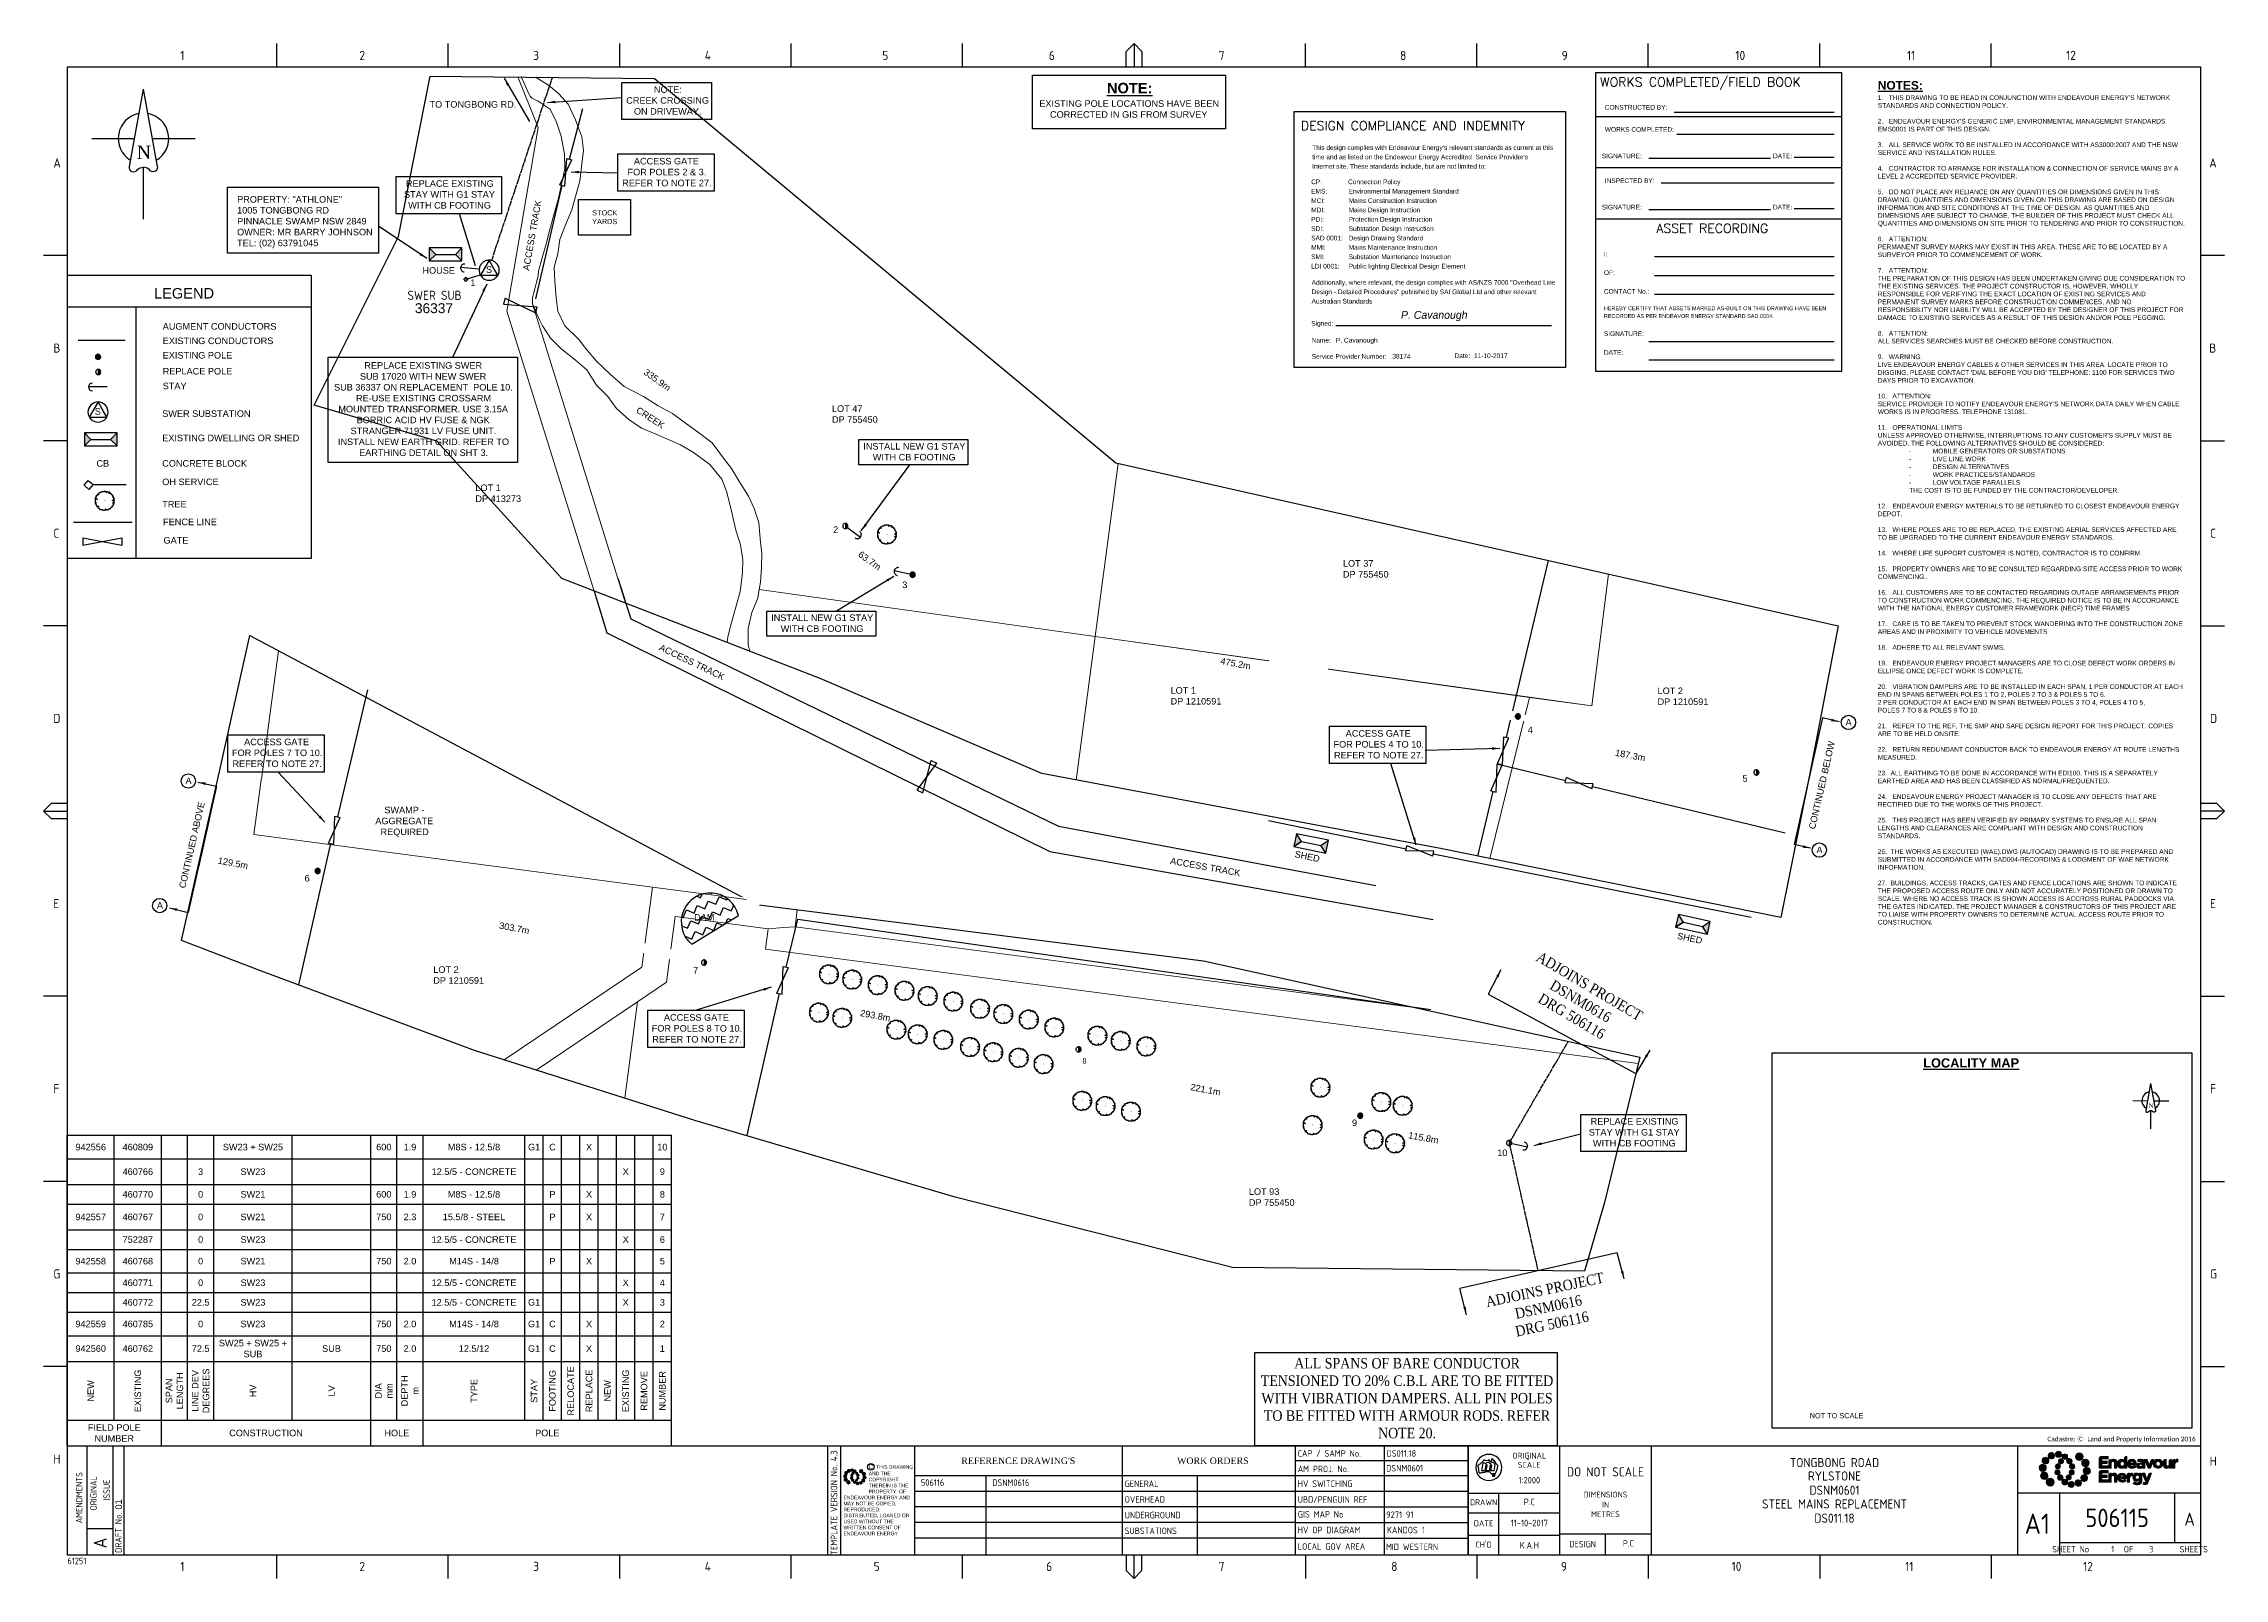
# Paper-space layout 'SITE PLAN' of a CAD drawing. Header units: metres, sheet in millimetres. Extents: x -21 to 813, y -3 to 583.
# The model-space entities are those that its viewports show. They can reach past a viewport. Long polylines and large blocks are cut down to what shows.
import ezdxf
from ezdxf.enums import TextEntityAlignment as Align

# ---------------------------------------------------------------- set-up
doc = ezdxf.new("R2010")
doc.units = ezdxf.units.M
doc.linetypes.add('Cable Exist OH', pattern=[1, 1, 0])
doc.layers.get('0').update_dxf_attribs({"color": 6})
for name, color, linetype in [('_User Miscellaneous1', 7, 'Continuous'), ('Mains_HV_EXT', 7, 'Continuous'), ('Notes', 7, 'Continuous'), ('Notes_LV_MISC', 7, 'Continuous'), ('Notes_SP_MISC', 7, 'Continuous'), ('Services_SP_EXT', 7, 'Continuous'), ('Sub_SP_TR_HV_LV_SL_LS_NEW', 2, 'Continuous'), ('SupportsOH_SP_MISC', 7, 'Continuous'), ('SupportsOH_SP_NEW', 2, 'Continuous'), ('SupportsOH_SP_TR_HV_LV_SL_EXT', 7, 'Continuous'), ('SupportsOH_SP_TR_HV_LV_SL_NEW', 2, 'Continuous'), ('SupportsUG_SP_EXT', 7, 'Continuous')]:
    doc.layers.add(name, color=color, linetype=linetype)
doc.layers.add('Cadastre Land Parcels_SP_EXT', color=9, linetype='Continuous', lineweight=5)
doc.layers.add('Cadastre Roads_SP_EXT', color=9, linetype='Continuous', lineweight=5)
doc.layers.add('Viewports', color=6, linetype='Continuous', plot=False)
doc.styles.add('1-2500', font='stylu.ttf', dxfattribs={"height": 6})
doc.styles.add('ARIAL', font='arial.ttf', dxfattribs={"height": 2})
doc.styles.add('Elec', font='romand__.ttf')
doc.styles.add('iecISOCP', font='isocp.shx')
doc.styles.add('iecNAME', font='times.ttf')
doc.styles.add('iecTimesNewRoman', font='times.ttf')
doc.styles.add('POLE_LABEL', font='arial.ttf')
doc.styles.get("Standard").update_dxf_attribs({"font": 'arial.ttf'})
doc.linetypes.add('IE Fence', pattern='A,8,-1.2,["|",Standard,S=1,R=0,X=0,Y=-0.6],-1.4', length=10.6)
doc.linetypes.add('IECLCABS1', pattern='A,7,-0.5,["/",Standard,S=1.5,R=0,X=0.2,Y=-0.7],-1.8', length=9.3)
doc.dimstyles.get("Standard").update_dxf_attribs({"dimtxt": 0.18, "dimasz": 0.18, "dimexe": 0.18, "dimexo": 0.0625, "dimgap": 0.09, "dimtad": 0, "dimtih": 1, "dimtoh": 1, "dimdec": 4, "dimzin": 0, "dimdsep": 46, "dimtxsty": 'Standard', "dimcen": 0.09, "dimadec": 0, "dimazin": 0, "dimtfac": 1, "dimtdec": 4, "dimtofl": 0, "dimtmove": 0, "dimatfit": 3, "dimfxl": 1, "dimtolj": 1, "dimtzin": 0, "dimarcsym": 0})
pattern_1 = [(336.7475, (-94.3814, 120.1737), (4.170546, 1.663668), [3.175, -3.175]), (66.7475, (-91.4643, 118.9203), (-1.663668, 4.170546), [3.175, -3.175])]

psp = doc.layouts.new('SITE PLAN')

# ---------------------------------------------------------------- texts
at = {"layer": 'Notes', "attachment_point": 1}
for s, width, insert, char_height in [('\\pi32.977;{\\fArial|b1|i0|c0|p34;\\LNOTE:\\fArial|b0|i0|c0|p34;\\H0.625x;\\l\\P\\pi7.1176;EXISTING POLE LOCATIONS HAVE BEEN \\P\\pi11.212;CORRECTED IN GIS FROM SURVEY}', 82.3764, (352.81, 568.41), 4), ('PROPERTY: "ATHLONE"\\P1005 TONGBONG RD PINNACLE SWAMP NSW 2849\\POWNER: MR BARRY JOHNSON\\PTEL: (02) 63791045', 53.006, (53.39, 525.14), 2.5), ('\\pi4.6017;REPLACE EXISTING \\P\\pi3.8676;STAY WITH G1 STAY \\P\\pi5.4621;WITH CB FOOTING', 42.2867, (113.31, 531.19), 2.5), ('{\\Fisocp|c0;SWER SUB}', 29.7978, (118.47, 488.98), 3.5), ('\\pi12.461;REPLACE EXISTING SWER \\P\\pi10.753;SUB 17020 WITH NEW SWER \\P\\pi0.88138;SUB 36337 ON REPLACEMENT  POLE 10. \\P\\pi9.2741;RE-USE EXISTING CROSSARM \\P\\pi2.5338;MOUNTED TRANSFORMER. USE 3.15A \\P\\pi9.5239;BORRIC ACID HV FUSE & NGK \\P\\pi7.1928;STRANGER 71931 LV FUSE UNIT. \\P\\pi2.3582;INSTALL NEW EARTH GRID. REFER TO \\P\\pi10.458;EARTHING DETAIL ON SHT 3. ', 69.6277, (89.55, 461.68), 2.5), ('LOT 47\\PDP 755450', 56.3389, (280.71, 445.18), 2.5), ('LOT 1\\PDP 413273', 56.3389, (144.44, 414.94), 2.5), ('LOT 37\\PDP 755450', 56.3389, (475.96, 386.04), 2.5), ('LOT 1\\PDP 1210591', 56.3389, (410.1, 337.54), 2.5), ('LOT 2 \\PDP 1210591', 56.3389, (596.2, 337.36), 2.5), ('A', 19.9802, (668.05, 325.36), 2.5), ('A', 19.9802, (33.67, 302.97), 2.5), ('\\pi13.28;SWAMP - \\P\\pi9.8426;AGGREGATE  \\P\\pi11.823;REQUIRED', 41.6207, (96.37, 291.81), 2.5), ('A', 19.9802, (656.92, 276.58), 2.5), ('A', 19.9802, (22.73, 255.39), 2.5), ('LOT 2 \\PDP 1210591', 56.3389, (128.36, 230.83), 2.5), ('{\\fArial|b1|i0|c0|p34;\\LLOCALITY MAP}', 78.5536, (697.7, 195.68), 3.5), ('\\pi4.6017;REPLACE EXISTING \\P\\pi3.8676;STAY WITH G1 STAY \\P\\pi5.4621;WITH CB FOOTING', 42.2867, (566.03, 172.86), 2.5), ('LOT 93\\PDP 755450', 56.3389, (440.02, 146.01), 2.5), ('NOT TO SCALE', 20.8327, (654.35, 60.13), 2)]:
    psp.add_mtext_dynamic_manual_height_columns(s, width=width, gutter_width=4, heights=[0], dxfattribs=dict(at, insert=insert, char_height=char_height))
at = {"layer": 'Notes', "insert": (680.36, 569.09), "char_height": 3, "width": 117.1902, "attachment_point": 1, "style": 'iecISOCP'}
psp.add_mtext("{\\fArial|b1|i0|c0|p34;\\H1.087x;\\LNOTES:\\fArial|b0|i0|c0|p34;\\H0.91997x;\\l\\P\\H0.6x;1.   THIS DRAWING TO BE READ IN CONJUNCTION WITH ENDEAVOUR ENERGY'S NETWORK STANDARDS AND CONNECTION POLICY.\\P\\P2.   ENDEAVOUR ENERGY'S GENERIC EMP, ENVIRONMENTAL MANAGEMENT STANDARDS EMS0001 IS PART OF THIS DESIGN.\\P\\P3.   ALL SERVICE WORK TO BE INSTALLED IN ACCORDANCE WITH AS3000:2007 AND THE NSW SERVICE AND INSTALLATION RULES.\\P\\P4.   CONTRACTOR TO ARRANGE FOR INSTALLATION & CONNECTION OF SERVICE MAINS BY A LEVEL 2 ACCREDITED SERVICE PROVIDER.\\P\\P5.   DO NOT PLACE ANY RELIANCE ON ANY QUANTITIES OR DIMENSIONS GIVEN IN THIS DRAWING. QUANTITIES AND DIMENSIONS GIVEN ON THIS DRAWING ARE BASED ON DESIGN INFORMATION AND SITE CONDITIONS AT THE TIME OF DESIGN. AS QUANTITIES AND DIMENSIONS ARE SUBJECT TO CHANGE, THE BUILDER OF THIS PROJECT MUST CHECK ALL QUANTITIES AND DIMENSIONS ON SITE PRIOR TO TENDERING AND PRIOR TO CONSTRUCTION.\\P\\P6.   ATTENTION:\\PPERMANENT SURVEY MARKS MAY EXIST IN THIS AREA. THESE ARE TO BE LOCATED BY A SURVEYOR PRIOR TO COMMENCEMENT OF WORK.\\P\\P7.   ATTENTION:\\PTHE PREPARATION OF THIS DESIGN HAS BEEN UNDERTAKEN GIVING DUE CONSIDERATION TO THE EXISTING SERVICES. THE PROJECT CONSTRUCTOR IS, HOWEVER, WHOLLY RESPONSIBLE FOR VERIFYING THE EXACT LOCATION OF EXISTING SERVICES AND PERMANENT SURVEY MARKS BEFORE CONSTRUCTION COMMENCES, AND NO RESPONSIBILITY NOR LIABILITY WILL BE ACCEPTED BY THE DESIGNER OF THIS PROJECT FOR DAMAGE TO EXISTING SERVICES AS A RESULT OF THIS DESIGN AND/OR POLE PEGGING.\\P\\P8.   ATTENTION:\\PALL SERVICES SEARCHES MUST BE CHECKED BEFORE CONSTRUCTION.\\P\\P9.   WARNING:\\PLIVE ENDEAVOUR ENERGY CABLES & OTHER SERVICES IN THIS AREA. LOCATE PRIOR TO DIGGING. PLEASE CONTACT 'DIAL BEFORE YOU DIG' TELEPHONE: 1100 FOR SERVICES TWO DAYS PRIOR TO EXCAVATION.\\P\\P10.   ATTENTION:\\PSERVICE PROVIDER TO NOTIFY ENDEAVOUR ENERGY'S NETWORK DATA DAILY WHEN CABLE WORKS IS IN PROGRESS. TELEPHONE 131081.\\P\\P11.   OPERATIONAL LIMITS \\PUNLESS APPROVED OTHERWISE, INTERRUPTIONS TO ANY CUSTOMER'S SUPPLY MUST BE AVOIDED. THE FOLLOWING ALTERNATIVES SHOULD BE CONSIDERED:\\P\\pi-9,l21,t21;-^IMOBILE GENERATORS OR SUBSTATIONS\\P-^ILIVE LINE WORK\\P-^IDESIGN ALTERNATIVES\\P-^IWORK PRACTICES/STANDARDS\\P-^ILOW VOLTAGE PARALLELS\\P\\pi0,l0,tz;^ITHE COST IS TO BE FUNDED BY THE CONTRACTOR/DEVELOPER.\\P\\P12.   ENDEAVOUR ENERGY MATERIALS TO BE RETURNED TO CLOSEST ENDEAVOUR ENERGY DEPOT.\\P\\P13.   WHERE POLES ARE TO BE REPLACED, THE EXISTING AERIAL SERVICES AFFECTED ARE TO BE UPGRADED TO THE CURRENT ENDEAVOUR ENERGY STANDARDS.\\P\\P14.   WHERE LIFE SUPPORT CUSTOMER IS NOTED, CONTRACTOR IS TO CONFIRM.\\P\\P15.   PROPERTY OWNERS ARE TO BE CONSULTED REGARDING SITE ACCESS PRIOR TO WORK COMMENCING..\\P\\P16.   ALL CUSTOMERS ARE TO BE CONTACTED REGARDING OUTAGE ARRANGEMENTS PRIOR TO CONSTRUCTION WORK COMMENCING. THE REQUIRED NOTICE IS TO BE IN ACCORDANCE WITH THE NATIONAL ENERGY CUSTOMER FRAMEWORK (NECF) TIME FRAMES\\P\\P17.   CARE IS TO BE TAKEN TO PREVENT STOCK WANDERING INTO THE CONSTRUCTION ZONE AREAS AND IN PROXIMITY TO VEHICLE MOVEMENTS\\P\\P18.   ADHERE TO ALL RELEVANT SWMS.\\P\\P19.   ENDEAVOUR ENERGY PROJECT MANAGERS ARE TO CLOSE DEFECT WORK ORDERS IN ELLIPSE ONCE DEFECT WORK IS COMPLETE.\\P\\P20.   \\H0.99999x;VIBRATION DAMPERS ARE TO BE INSTALLED IN EACH SPAN, 1 PER CONDUCTOR AT EACH END IN SPANS BETWEEN POLES 1 TO 2, \\H0.99999x;POLES 2 TO 3 & \\H0.99999x;POLES 5 TO 6.\\P2 PER CONDUCTOR AT EACH END IN SPAN BETWEEN POLES 3 TO 4, \\H0.99999x;POLES 4 TO 5, \\PPOLES 7 TO 8 & POLES 9 TO 10.\\P\\P21.   REFER TO THE REF, THE SMP AND SAFE DESIGN REPORT FOR THIS PROJECT. COPIES ARE TO BE HELD ONSITE.\\P\\P22.   RETURN REDUNDANT CONDUCTOR BACK TO ENDEAVOUR ENERGY AT ROUTE LENGTHS MEASURED.\\P\\P23.  \\C7;ALL EARTHING TO BE DONE IN ACCORDANCE WITH EDI100. THIS IS A SEPARATELY EARTHED AREA AND HAS BEEN CLASSIFIED AS NORMAL/FREQUENTED.\\C1;\\P\\C256;\\P24.   ENDEAVOUR ENERGY PROJECT MANAGER IS TO CLOSE ANY DEFECTS THAT ARE RECTIFIED DUE TO THE WORKS OF THIS PROJECT.\\P\\P\\H0.99999x;25.   THIS PROJECT HAS BEEN VERIFIED BY PRIMARY SYSTEMS TO ENSURE ALL SPAN LENGTHS AND CLEARANCES ARE COMPLIANT WITH DESIGN AND CONSTRUCTION STANDARDS.\\P\\P26.  THE WORKS AS EXECUTED (WAE).DWG (AUTOCAD) DRAWING IS TO BE PREPARED AND SUBMITTED IN ACCORDANCE WITH SAD004-RECORDING & LODGMENT OF WAE NETWORK INFOFMATION.\\P\\P27.  BUILDINGS, ACCESS TRACKS, GATES AND FENCE LOCATIONS ARE SHOWN TO INDICATE THE PROPOSED ACCESS ROUTE ONLY AND NOT ACCURATELY POSITIONED OR DRAWN TO SCALE. WHERE NO ACCESS TRACK IS SHOWN ACCESS IS ACCROSS RURAL PADDOCKS VIA THE GATES INDICATED. THE PROJECT MANAGER & CONSTRUCTORS OF THIS PROJECT ARE TO LIAISE WITH PROPERTY OWNERS TO DETERMINE ACTUAL ACCESS ROUTE PRIOR TO CONSTRUCTION.}", dxfattribs=at)
at = {"layer": 'Notes', "char_height": 2.5, "attachment_point": 1}
for s, width, insert, rotation in [('\\pi7.0069;TO TONGBONG RD.', 46.807, (119.91, 561.45), 359.96852), ('\\pi11.077;ACCESS GATE \\P\\pi8.6559;FOR POLES 2 & 3.\\P\\pi6.6155;REFER TO NOTE 27.', 46.807, (193.94, 539.74), 359.96852), ('ACCESS TRACK', 46.807, (162.51, 496.98), 79.97536), ('CREEK', 46.807, (206.97, 444.78), 327.01215), ('ACCESS TRACK', 46.807, (215.49, 354.06), 334.46265), ('\\pi11.077;ACCESS GATE \\P\\pi6.4245;FOR POLES 4 TO 10.\\P\\pi6.6155;REFER TO NOTE 27.', 46.807, (465.95, 321.11), 359.96852), ('CONTINUED BELOW', 54.9143, (653.91, 283.6), 77.13074), ('CONTINUED ABOVE', 54.9143, (31.13, 261.02), 77.13074), ('ACCESS TRACK', 46.807, (410.25, 272.47), 349.83407), ('\\pi11.077;ACCESS GATE \\P\\pi6.4245;FOR POLES 8 TO 10.\\P\\pi6.6155;REFER TO NOTE 27.', 46.807, (205.42, 212.56), 359.96852)]:
    psp.add_mtext_dynamic_manual_height_columns(s, width=width, gutter_width=4, heights=[0], dxfattribs=dict(at, insert=insert, rotation=rotation))
at = {"layer": 'Notes', "color": 7, "char_height": 2.5, "attachment_point": 1}
for s, width, insert in [('\\pi5.9108;HOUSE', 23.7741, (118.32, 497.98)), ('\\pi1.8367;INSTALL NEW G1 STAY \\P\\pi5.4835;WITH CB FOOTING', 42.3295, (290.83, 430.8)), ('\\pi1.8367;INSTALL NEW G1 STAY \\P\\pi5.4835;WITH CB FOOTING', 42.3295, (255.64, 365.28))]:
    psp.add_mtext_dynamic_manual_height_columns(s, width=width, gutter_width=4, heights=[0], dxfattribs=dict(at, insert=insert))
at = {"layer": 'Notes', "insert": (510.86, 481.24), "char_height": 3, "width": 82.7151, "attachment_point": 2}
psp.add_mtext('\\A1;{\\fVijaya|b0|i1|c0|p34;P. Cavanough}', dxfattribs=at)
at = {"layer": 'Notes', "color": 7, "char_height": 2.5, "attachment_point": 1, "rotation": 348.15261}
for insert in [(450.78, 276.54), (596.97, 245.3)]:
    psp.add_mtext_dynamic_manual_height_columns('\\pi7.2068;SHED', width=23.7741, gutter_width=4, heights=[0], dxfattribs=dict(at, insert=insert))
at = {"layer": 'Notes', "color": 7, "linetype": 'Continuous', "insert": (500.47, 65.8), "char_height": 4, "attachment_point": 5}
psp.add_mtext_dynamic_manual_height_columns('{\\fGaramond|b0|i0|c0|p18;ALL SPANS OF BARE CONDUCTOR TENSIONED TO 20% C.B.L ARE TO BE FITTED WITH VIBRATION DAMPERS. ALL PIN POLES TO BE FITTED WITH ARMOUR RODS. REFER NOTE 20.}', width=113.244, gutter_width=4, heights=[0], dxfattribs=at)
at = {"layer": 'Notes_LV_MISC', "attachment_point": 1}
for s, insert, char_height in [('LEGEND', (21.63, 489.99), 4), ('AUGMENT CONDUCTORS', (24.96, 476.6), 2.5), ('EXISTING CONDUCTORS', (24.96, 471.08), 2.5), ('EXISTING POLE', (24.96, 465.56), 2.5), ('REPLACE POLE', (24.96, 459.47), 2.5), ('STAY', (24.96, 453.83), 2.5), ('SWER SUBSTATION', (24.78, 443.26), 2.5), ('EXISTING DWELLING OR SHED', (24.78, 433.97), 2.5), ('CB', (-0.35, 424.24), 2.5), ('OH SERVICE', (24.78, 417.2), 2.5), ('CONCRETE BLOCK', (24.78, 424.24), 2.5), ('TREE', (24.78, 408.68), 2.5), ('FENCE LINE', (25.09, 401.89), 2.5), ('GATE', (25.27, 394.87), 2.5)]:
    psp.add_mtext_dynamic_manual_height_columns(s, width=71.1308, gutter_width=4, heights=[0], dxfattribs=dict(at, insert=insert, char_height=char_height))
at = {"layer": 'Notes_SP_MISC', "attachment_point": 1}
for s, width, insert, char_height in [('\\pi12.063;NOTE:\\P\\pi1.493;CREEK CROSSING \\P\\pi4.445;ON DRIVEWAY.', 34.2259, (200.6, 567.1), 2.5), ('STOCK YARDS', 16.523, (189.08, 519.75), 2)]:
    psp.add_mtext_dynamic_manual_height_columns(s, width=width, gutter_width=4, heights=[0], dxfattribs=dict(at, insert=insert, char_height=char_height))
at = {"layer": 'Notes_SP_MISC', "char_height": 4, "attachment_point": 5, "style": '1-2500'}
for insert, rotation in [((566.81, 217.48), 329.311), ((554.49, 100.71), 11.91194)]:
    psp.add_mtext_dynamic_manual_height_columns('{\\fGaramond|b0|i0|c0|p18;ADJOINS PROJECT DSNM0616 \\PDRG 506116}', width=56.4589, gutter_width=30, heights=[0], dxfattribs=dict(at, insert=insert, rotation=rotation))

msp = doc.modelspace()

# ---------------------------------------------------------------- texts
at = {"layer": 'Cadastre Land Parcels_SP_EXT'}
for s, p in [('659', (211961.4, 6371778.9)), ('1005', (210520.1, 6371756.8)), ('889', (211311.6, 6371463.2))]:
    msp.add_text(s, height=1.8, dxfattribs=at).set_placement(p)
at = {"layer": 'Notes', "char_height": 5, "attachment_point": 1}
for s, insert, rotation in [('335.9m', (210362.5, 6372061.3), 324.2304), ('63.7m', (210526.4, 6371922.1), 324.2304), ('475.2m', (210801.5, 6371840.3), 349.4758), ('187.3m', (211103.1, 6371770.2), 349.4758), ('129.5m', (211260.9, 6371733.6), 349.4758), ('303.7m', (211475.9, 6371683.9), 349.4758), ('293.8m', (211751.8, 6371617.1), 349.4758), ('221.1m', (212004.2, 6371560.5), 349.4758), ('115.8m', (212170.7, 6371523.7), 349.4758)]:
    msp.add_mtext_dynamic_manual_height_columns(s, width=41.187, gutter_width=4, heights=[0], dxfattribs=dict(at, insert=insert, rotation=rotation))

# ---------------------------------------------------------------- blocks, each defined once
blk = doc.blocks.new('NorthPnt 11(NP11)')
for p, q in [((-19.7, 0.02), (-3.49, 0)), ((3.32, 0), (19.7, -0.02)), ((-0.08, -10.94), (-0.08, -30.8))]:
    blk.add_line(p, q)
for points in [[(-0.08, 18.81), (-5.43, -10.68, 0.877048), (-2.29, -11.9, -0.1543), (-0.08, -10.94, 0.090511)], [(-0.08, 18.81), (5.26, -10.68, -0.877048), (2.13, -11.9, 0.1543), (-0.08, -10.94, -0.090511)]]:
    blk.add_lwpolyline(points, format="xyb")
for start, end in [(100.5988, 238.86433), (300.09942, 80.43745)]:
    blk.add_arc((0, 0), 9.64, start, end)
at = {"color": 7, "style": 'iecNAME'}
blk.add_text('N', height=5.02, dxfattribs=at).set_placement((-2.62, -7.82))
blk = doc.blocks.new('A$C30A46249')
at = {"color": 7, "lineweight": -3, "insert": (6.92, 4.97), "char_height": 1.79, "attachment_point": 7, "line_spacing_factor": 1.2}
blk.add_mtext('{\\fCalibri|b0|i0|c0|p34;\\C256;Cadastre: \\fMS Gothic|b0|i0|c128|p49;\\C250;\\c2236962;Ⓒ\\fMS Gothic|b0|i0|c0|p49; \\fCalibri|b0|i0|c0|p34;\\C256;Land and Property Information 2016}', dxfattribs=at)
blk = doc.blocks.new('EE_LOGO_SMALL')
at = {"layer": 'Notes'}
h = blk.add_hatch(color=256, dxfattribs=at)
edge = h.paths.add_edge_path()
edge.add_spline(control_points=[(-8.4, 2), (-9.2, 2), (-9.8, 1.4), (-9.8, 0.7), (-9.9, -0.1), (-9.3, -0.7), (-8.6, -0.8), (-7.8, -0.8), (-7.2, -0.2), (-7.1, 0.5), (-7.1, 1.3), (-7.7, 1.9), (-8.4, 2)], knot_values=[0, 0, 0, 0, 1, 1, 1, 2, 2, 2, 3, 3, 3, 4, 4, 4, 4], degree=3, periodic=0)
h = blk.add_hatch(color=256, dxfattribs=at)
edge = h.paths.add_edge_path()
edge.add_spline(control_points=[(-6.8, 4.5), (-7.4, 4.8), (-8.2, 4.6), (-8.6, 4), (-8.9, 3.4), (-8.7, 2.6), (-8.1, 2.2), (-7.5, 1.9), (-6.7, 2.1), (-6.3, 2.7), (-6, 3.3), (-6.2, 4.1), (-6.8, 4.5)], knot_values=[0, 0, 0, 0, 1, 1, 1, 2, 2, 2, 3, 3, 3, 4, 4, 4, 4], degree=3, periodic=0)
h = blk.add_hatch(color=256, dxfattribs=at)
edge = h.paths.add_edge_path()
edge.add_spline(control_points=[(-4.2, 5.9), (-4.6, 6.5), (-5.3, 6.6), (-5.9, 6.3), (-6.4, 5.9), (-6.6, 5.1), (-6.2, 4.6), (-5.9, 4), (-5.1, 3.8), (-4.6, 4.2), (-4, 4.6), (-3.8, 5.3), (-4.2, 5.9)], knot_values=[0, 0, 0, 0, 1, 1, 1, 2, 2, 2, 3, 3, 3, 4, 4, 4, 4], degree=3, periodic=0)
h = blk.add_hatch(color=256, dxfattribs=at)
edge = h.paths.add_edge_path()
edge.add_spline(control_points=[(-1.3, 5.9), (-1.4, 6.5), (-2, 7), (-2.6, 6.9), (-3.3, 6.9), (-3.7, 6.3), (-3.7, 5.6), (-3.6, 5), (-3, 4.5), (-2.4, 4.6), (-1.7, 4.7), (-1.3, 5.2), (-1.3, 5.9)], knot_values=[0, 0, 0, 0, 1, 1, 1, 2, 2, 2, 3, 3, 3, 4, 4, 4, 4], degree=3, periodic=0)
h = blk.add_hatch(color=256, dxfattribs=at)
edge = h.paths.add_edge_path()
edge.add_spline(control_points=[(-2.5, 2.1), (-3, 2.2), (-3.5, 1.9), (-3.6, 1.3), (-3.7, 0.8), (-3.4, 0.3), (-2.9, 0.2), (-2.4, 0.1), (-1.9, 0.4), (-1.8, 0.9), (-1.7, 1.5), (-2, 2), (-2.5, 2.1)], knot_values=[0, 0, 0, 0, 1, 1, 1, 2, 2, 2, 3, 3, 3, 4, 4, 4, 4], degree=3, periodic=0)
h = blk.add_hatch(color=256, dxfattribs=at)
edge = h.paths.add_edge_path()
edge.add_spline(control_points=[(1, 4.9), (1, 4.3), (0.5, 3.8), (-0.1, 3.8), (-0.7, 3.8), (-1.2, 4.3), (-1.2, 4.9), (-1.2, 5.5), (-0.7, 6), (-0.1, 6), (0.5, 6), (1, 5.5), (1, 4.9)], knot_values=[0, 0, 0, 0, 1, 1, 1, 2, 2, 2, 3, 3, 3, 4, 4, 4, 4], degree=3, periodic=0)
edge = h.paths.add_edge_path()
edge.add_spline(control_points=[(-1.4, 4), (-1.9, 4.1), (-2.4, 3.8), (-2.5, 3.3), (-2.6, 2.7), (-2.3, 2.2), (-1.8, 2.1), (-1.3, 2), (-0.7, 2.3), (-0.6, 2.9), (-0.5, 3.4), (-0.9, 3.9), (-1.4, 4)], knot_values=[0, 0, 0, 0, 1, 1, 1, 2, 2, 2, 3, 3, 3, 4, 4, 4, 4], degree=3, periodic=0)
h = blk.add_hatch(color=256, dxfattribs=at)
edge = h.paths.add_edge_path()
edge.add_spline(control_points=[(2.3, 2.4), (2.8, 2.8), (2.8, 3.4), (2.4, 3.9), (2, 4.3), (1.4, 4.3), (0.9, 3.9), (0.5, 3.6), (0.5, 2.9), (0.9, 2.5), (1.2, 2), (1.9, 2), (2.3, 2.4)], knot_values=[0, 0, 0, 0, 1, 1, 1, 2, 2, 2, 3, 3, 3, 4, 4, 4, 4], degree=3, periodic=0)
edge = h.paths.add_edge_path()
edge.add_spline(control_points=[(1, 4.9), (1, 4.3), (0.5, 3.8), (-0.1, 3.8), (-0.7, 3.8), (-1.2, 4.3), (-1.2, 4.9), (-1.2, 5.5), (-0.7, 6), (-0.1, 6), (0.5, 6), (1, 5.5), (1, 4.9)], knot_values=[0, 0, 0, 0, 1, 1, 1, 2, 2, 2, 3, 3, 3, 4, 4, 4, 4], degree=3, periodic=0)
h = blk.add_hatch(color=256, dxfattribs=at)
edge = h.paths.add_edge_path()
edge.add_spline(control_points=[(1, 4.9), (1, 4.3), (0.5, 3.8), (-0.1, 3.8), (-0.7, 3.8), (-1.2, 4.3), (-1.2, 4.9), (-1.2, 5.5), (-0.7, 6), (-0.1, 6), (0.5, 6), (1, 5.5), (1, 4.9)], knot_values=[0, 0, 0, 0, 1, 1, 1, 2, 2, 2, 3, 3, 3, 4, 4, 4, 4], degree=3, periodic=0)
edge = h.paths.add_edge_path(flags=16)
edge.add_spline(control_points=[(1, 4.9), (1, 4.3), (0.5, 3.8), (-0.1, 3.8), (-0.7, 3.8), (-1.2, 4.3), (-1.2, 4.9), (-1.2, 5.5), (-0.7, 6), (-0.1, 6), (0.5, 6), (1, 5.5), (1, 4.9)], knot_values=[0, 0, 0, 0, 1, 1, 1, 2, 2, 2, 3, 3, 3, 4, 4, 4, 4], degree=3, periodic=0)
h = blk.add_hatch(color=256, dxfattribs=at)
edge = h.paths.add_edge_path()
edge.add_spline(control_points=[(3, 0.2), (3.5, 0.3), (3.8, 0.9), (3.7, 1.4), (3.6, 1.9), (3, 2.3), (2.5, 2.1), (1.9, 2), (1.6, 1.4), (1.8, 0.9), (1.9, 0.4), (2.5, 0.1), (3, 0.2)], knot_values=[0, 0, 0, 0, 1, 1, 1, 2, 2, 2, 3, 3, 3, 4, 4, 4, 4], degree=3, periodic=0)
h = blk.add_hatch(color=256, dxfattribs=at)
edge = h.paths.add_edge_path()
edge.add_spline(control_points=[(7, 4.9), (7, 4), (6.3, 3.4), (5.5, 3.4), (4.6, 3.4), (4, 4), (4, 4.9), (4, 5.7), (4.6, 6.4), (5.5, 6.4), (6.3, 6.4), (7, 5.7), (7, 4.9)], knot_values=[0, 0, 0, 0, 1, 1, 1, 2, 2, 2, 3, 3, 3, 4, 4, 4, 4], degree=3, periodic=0)
h = blk.add_hatch(color=256, dxfattribs=at)
edge = h.paths.add_edge_path()
edge.add_spline(control_points=[(8.4, 1.1), (9.1, 1.5), (9.4, 2.3), (9.1, 3), (8.8, 3.7), (7.9, 4.1), (7.2, 3.8), (6.5, 3.4), (6.2, 2.6), (6.5, 1.9), (6.8, 1.2), (7.7, 0.8), (8.4, 1.1)], knot_values=[0, 0, 0, 0, 1, 1, 1, 2, 2, 2, 3, 3, 3, 4, 4, 4, 4], degree=3, periodic=0)
h = blk.add_hatch(color=256, dxfattribs=at)
edge = h.paths.add_edge_path()
edge.add_spline(control_points=[(8.3, -1.9), (9, -1.9), (9.7, -1.4), (9.7, -0.6), (9.7, 0.1), (9.2, 0.8), (8.4, 0.8), (7.7, 0.8), (7, 0.3), (7, -0.5), (6.9, -1.2), (7.5, -1.9), (8.3, -1.9)], knot_values=[0, 0, 0, 0, 1, 1, 1, 2, 2, 2, 3, 3, 3, 4, 4, 4, 4], degree=3, periodic=0)
h = blk.add_hatch(color=256, dxfattribs=at)
edge = h.paths.add_edge_path()
edge.add_spline(control_points=[(-8.5, -1.1), (-9.2, -1.4), (-9.6, -2.3), (-9.3, -3), (-8.9, -3.7), (-8.1, -4), (-7.4, -3.7), (-6.7, -3.4), (-6.3, -2.5), (-6.6, -1.8), (-7, -1.1), (-7.8, -0.8), (-8.5, -1.1)], knot_values=[0, 0, 0, 0, 1, 1, 1, 2, 2, 2, 3, 3, 3, 4, 4, 4, 4], degree=3, periodic=0)
h = blk.add_hatch(color=256, dxfattribs=at)
edge = h.paths.add_edge_path()
edge.add_spline(control_points=[(-7.1, -4.8), (-7.1, -4), (-6.5, -3.3), (-5.6, -3.3), (-4.8, -3.3), (-4.1, -4), (-4.1, -4.8), (-4.1, -5.7), (-4.8, -6.3), (-5.6, -6.3), (-6.5, -6.3), (-7.1, -5.7), (-7.1, -4.8)], knot_values=[0, 0, 0, 0, 1, 1, 1, 2, 2, 2, 3, 3, 3, 4, 4, 4, 4], degree=3, periodic=0)
h = blk.add_hatch(color=256, dxfattribs=at)
edge = h.paths.add_edge_path()
edge.add_spline(control_points=[(-3.1, -0.2), (-3.7, -0.3), (-4, -0.8), (-3.8, -1.4), (-3.7, -1.9), (-3.2, -2.2), (-2.6, -2.1), (-2.1, -1.9), (-1.8, -1.4), (-1.9, -0.9), (-2.1, -0.3), (-2.6, 0), (-3.1, -0.2)], knot_values=[0, 0, 0, 0, 1, 1, 1, 2, 2, 2, 3, 3, 3, 4, 4, 4, 4], degree=3, periodic=0)
h = blk.add_hatch(color=256, dxfattribs=at)
edge = h.paths.add_edge_path()
edge.add_spline(control_points=[(-2.5, -2.3), (-2.9, -2.7), (-3, -3.4), (-2.6, -3.8), (-2.2, -4.2), (-1.5, -4.3), (-1.1, -3.9), (-0.7, -3.5), (-0.6, -2.8), (-1, -2.4), (-1.4, -2), (-2, -1.9), (-2.5, -2.3)], knot_values=[0, 0, 0, 0, 1, 1, 1, 2, 2, 2, 3, 3, 3, 4, 4, 4, 4], degree=3, periodic=0)
h = blk.add_hatch(color=256, dxfattribs=at)
edge = h.paths.add_edge_path()
edge.add_spline(control_points=[(-1.2, -4.8), (-1.2, -4.2), (-0.7, -3.7), (-0.1, -3.7), (0.5, -3.7), (1, -4.2), (1, -4.8), (1, -5.4), (0.5, -5.9), (-0.1, -5.9), (-0.7, -5.9), (-1.2, -5.4), (-1.2, -4.8)], knot_values=[0, 0, 0, 0, 1, 1, 1, 2, 2, 2, 3, 3, 3, 4, 4, 4, 4], degree=3, periodic=0)
h = blk.add_hatch(color=256, dxfattribs=at)
edge = h.paths.add_edge_path()
edge.add_spline(control_points=[(1.2, -3.9), (1.7, -4.1), (2.2, -3.7), (2.3, -3.2), (2.5, -2.7), (2.1, -2.2), (1.6, -2.1), (1.1, -2), (0.6, -2.3), (0.5, -2.8), (0.4, -3.3), (0.7, -3.8), (1.2, -3.9)], knot_values=[0, 0, 0, 0, 1, 1, 1, 2, 2, 2, 3, 3, 3, 4, 4, 4, 4], degree=3, periodic=0)
h = blk.add_hatch(color=256, dxfattribs=at)
edge = h.paths.add_edge_path()
edge.add_spline(control_points=[(1.2, -5.8), (1.3, -6.5), (1.8, -6.9), (2.5, -6.9), (3.1, -6.8), (3.6, -6.2), (3.5, -5.6), (3.4, -5), (2.9, -4.5), (2.2, -4.6), (1.6, -4.6), (1.1, -5.2), (1.2, -5.8)], knot_values=[0, 0, 0, 0, 1, 1, 1, 2, 2, 2, 3, 3, 3, 4, 4, 4, 4], degree=3, periodic=0)
h = blk.add_hatch(color=256, dxfattribs=at)
edge = h.paths.add_edge_path()
edge.add_spline(control_points=[(2.4, -2), (2.9, -2.1), (3.4, -1.8), (3.5, -1.3), (3.6, -0.8), (3.3, -0.3), (2.8, -0.2), (2.2, -0.1), (1.7, -0.4), (1.6, -0.9), (1.5, -1.4), (1.8, -1.9), (2.4, -2)], knot_values=[0, 0, 0, 0, 1, 1, 1, 2, 2, 2, 3, 3, 3, 4, 4, 4, 4], degree=3, periodic=0)
h = blk.add_hatch(color=256, dxfattribs=at)
edge = h.paths.add_edge_path()
edge.add_spline(control_points=[(4, -5.8), (4.4, -6.4), (5.2, -6.6), (5.7, -6.2), (6.3, -5.8), (6.5, -5.1), (6.1, -4.5), (5.7, -4), (5, -3.8), (4.4, -4.2), (3.8, -4.5), (3.7, -5.3), (4, -5.8)], knot_values=[0, 0, 0, 0, 1, 1, 1, 2, 2, 2, 3, 3, 3, 4, 4, 4, 4], degree=3, periodic=0)
h = blk.add_hatch(color=256, dxfattribs=at)
edge = h.paths.add_edge_path()
edge.add_spline(control_points=[(6.7, -4.4), (7.3, -4.8), (8.1, -4.6), (8.4, -4), (8.8, -3.3), (8.6, -2.6), (8, -2.2), (7.3, -1.8), (6.6, -2.1), (6.2, -2.7), (5.8, -3.3), (6, -4.1), (6.7, -4.4)], knot_values=[0, 0, 0, 0, 1, 1, 1, 2, 2, 2, 3, 3, 3, 4, 4, 4, 4], degree=3, periodic=0)
at = {"layer": 'Notes', "lineweight": 0}
for points in [[(1.8, 2.1), (1.8, 2.1)], [(-2, -2.1), (-2, -2.1)]]:
    blk.add_lwpolyline(points, dxfattribs=at)
for points in [[(-8.4, 2), (-9.2, 2), (-9.8, 1.4), (-9.8, 0.7), (-9.9, -0.1), (-9.3, -0.7), (-8.6, -0.8), (-7.8, -0.8), (-7.2, -0.2), (-7.1, 0.5), (-7.1, 1.3), (-7.7, 1.9), (-8.4, 2)], [(-6.8, 4.5), (-7.4, 4.8), (-8.2, 4.6), (-8.6, 4), (-8.9, 3.4), (-8.7, 2.6), (-8.1, 2.2), (-7.5, 1.9), (-6.7, 2.1), (-6.3, 2.7), (-6, 3.3), (-6.2, 4.1), (-6.8, 4.5)], [(-4.2, 5.9), (-4.6, 6.5), (-5.3, 6.6), (-5.9, 6.3), (-6.4, 5.9), (-6.6, 5.1), (-6.2, 4.6), (-5.9, 4), (-5.1, 3.8), (-4.6, 4.2), (-4, 4.6), (-3.8, 5.3), (-4.2, 5.9)], [(-1.3, 5.9), (-1.4, 6.5), (-2, 7), (-2.6, 6.9), (-3.3, 6.9), (-3.7, 6.3), (-3.7, 5.6), (-3.6, 5), (-3, 4.5), (-2.4, 4.6), (-1.7, 4.7), (-1.3, 5.2), (-1.3, 5.9)], [(-2.5, 2.1), (-3, 2.2), (-3.5, 1.9), (-3.6, 1.3), (-3.7, 0.8), (-3.4, 0.3), (-2.9, 0.2), (-2.4, 0.1), (-1.9, 0.4), (-1.8, 0.9), (-1.7, 1.5), (-2, 2), (-2.5, 2.1)], [(-1.4, 4), (-1.9, 4.1), (-2.4, 3.8), (-2.5, 3.3), (-2.6, 2.7), (-2.3, 2.2), (-1.8, 2.1), (-1.3, 2), (-0.7, 2.3), (-0.6, 2.9), (-0.5, 3.4), (-0.9, 3.9), (-1.4, 4)], [(1, 4.9), (1, 4.3), (0.5, 3.8), (-0.1, 3.8), (-0.7, 3.8), (-1.2, 4.3), (-1.2, 4.9), (-1.2, 5.5), (-0.7, 6), (-0.1, 6), (0.5, 6), (1, 5.5), (1, 4.9)], [(1, 4.9), (1, 4.3), (0.5, 3.8), (-0.1, 3.8), (-0.7, 3.8), (-1.2, 4.3), (-1.2, 4.9), (-1.2, 5.5), (-0.7, 6), (-0.1, 6), (0.5, 6), (1, 5.5), (1, 4.9)], [(2.3, 2.4), (2.8, 2.8), (2.8, 3.4), (2.4, 3.9), (2, 4.3), (1.4, 4.3), (0.9, 3.9), (0.5, 3.6), (0.5, 2.9), (0.9, 2.5), (1.2, 2), (1.9, 2), (2.3, 2.4)], [(3, 0.2), (3.5, 0.3), (3.8, 0.9), (3.7, 1.4), (3.6, 1.9), (3, 2.3), (2.5, 2.1), (1.9, 2), (1.6, 1.4), (1.8, 0.9), (1.9, 0.4), (2.5, 0.1), (3, 0.2)], [(7, 4.9), (7, 4), (6.3, 3.4), (5.5, 3.4), (4.6, 3.4), (4, 4), (4, 4.9), (4, 5.7), (4.6, 6.4), (5.5, 6.4), (6.3, 6.4), (7, 5.7), (7, 4.9)], [(8.4, 1.1), (9.1, 1.5), (9.4, 2.3), (9.1, 3), (8.8, 3.7), (7.9, 4.1), (7.2, 3.8), (6.5, 3.4), (6.2, 2.6), (6.5, 1.9), (6.8, 1.2), (7.7, 0.8), (8.4, 1.1)], [(8.3, -1.9), (9, -1.9), (9.7, -1.4), (9.7, -0.6), (9.7, 0.1), (9.2, 0.8), (8.4, 0.8), (7.7, 0.8), (7, 0.3), (7, -0.5), (6.9, -1.2), (7.5, -1.9), (8.3, -1.9)], [(-8.5, -1.1), (-9.2, -1.4), (-9.6, -2.3), (-9.3, -3), (-8.9, -3.7), (-8.1, -4), (-7.4, -3.7), (-6.7, -3.4), (-6.3, -2.5), (-6.6, -1.8), (-7, -1.1), (-7.8, -0.8), (-8.5, -1.1)], [(-7.1, -4.8), (-7.1, -4), (-6.5, -3.3), (-5.6, -3.3), (-4.8, -3.3), (-4.1, -4), (-4.1, -4.8), (-4.1, -5.7), (-4.8, -6.3), (-5.6, -6.3), (-6.5, -6.3), (-7.1, -5.7), (-7.1, -4.8)], [(-3.1, -0.2), (-3.7, -0.3), (-4, -0.8), (-3.8, -1.4), (-3.7, -1.9), (-3.2, -2.2), (-2.6, -2.1), (-2.1, -1.9), (-1.8, -1.4), (-1.9, -0.9), (-2.1, -0.3), (-2.6, 0), (-3.1, -0.2)], [(-2.5, -2.3), (-2.9, -2.7), (-3, -3.4), (-2.6, -3.8), (-2.2, -4.2), (-1.5, -4.3), (-1.1, -3.9), (-0.7, -3.5), (-0.6, -2.8), (-1, -2.4), (-1.4, -2), (-2, -1.9), (-2.5, -2.3)], [(-1.2, -4.8), (-1.2, -4.2), (-0.7, -3.7), (-0.1, -3.7), (0.5, -3.7), (1, -4.2), (1, -4.8), (1, -5.4), (0.5, -5.9), (-0.1, -5.9), (-0.7, -5.9), (-1.2, -5.4), (-1.2, -4.8)], [(1.2, -3.9), (1.7, -4.1), (2.2, -3.7), (2.3, -3.2), (2.5, -2.7), (2.1, -2.2), (1.6, -2.1), (1.1, -2), (0.6, -2.3), (0.5, -2.8), (0.4, -3.3), (0.7, -3.8), (1.2, -3.9)], [(1.2, -5.8), (1.3, -6.5), (1.8, -6.9), (2.5, -6.9), (3.1, -6.8), (3.6, -6.2), (3.5, -5.6), (3.4, -5), (2.9, -4.5), (2.2, -4.6), (1.6, -4.6), (1.1, -5.2), (1.2, -5.8)], [(2.4, -2), (2.9, -2.1), (3.4, -1.8), (3.5, -1.3), (3.6, -0.8), (3.3, -0.3), (2.8, -0.2), (2.2, -0.1), (1.7, -0.4), (1.6, -0.9), (1.5, -1.4), (1.8, -1.9), (2.4, -2)], [(4, -5.8), (4.4, -6.4), (5.2, -6.6), (5.7, -6.2), (6.3, -5.8), (6.5, -5.1), (6.1, -4.5), (5.7, -4), (5, -3.8), (4.4, -4.2), (3.8, -4.5), (3.7, -5.3), (4, -5.8)], [(6.7, -4.4), (7.3, -4.8), (8.1, -4.6), (8.4, -4), (8.8, -3.3), (8.6, -2.6), (8, -2.2), (7.3, -1.8), (6.6, -2.1), (6.2, -2.7), (5.8, -3.3), (6, -4.1), (6.7, -4.4)]]:
    blk.add_open_spline(points, degree=3, knots=[0, 0, 0, 0, 1, 1, 1, 2, 2, 2, 3, 3, 3, 4, 4, 4, 4], dxfattribs=at)
blk = doc.blocks.new('EE_COPYRIGHT_A1')
at = {"layer": 'Notes'}
blk.add_circle((9.53, -0.82), 1.15, dxfattribs=at)
at = {"xscale": 0.4, "yscale": 0.4, "zscale": 0.4}
blk.add_blockref('EE_LOGO_SMALL', (3.96, -4.29), dxfattribs=at)
at = {"layer": 'Notes', "insert": (0, 0), "char_height": 1.25, "width": 24.1208, "attachment_point": 1, "style": 'ARIAL'}
blk.add_mtext('\\pt8.75;               ^I{\\H1.2x;C } THIS DRAWING\\P\\pi-8.75,l8.75,t8.75,20;       ^IAND THE ^I\\P\\pi0,t8.75;COPYRIGHT\\P\\pi-8.75,t1.25,8.75;^I^ITHEREIN IS THE PROPERTY  OF \\P\\pi0,l0,t1.25;ENDEAVOUR ENERGY AND MAY NOT BE COPIED, REPRODUCED, DISTRIBUTED, LOANED OR USED WITHOUT THE WRITTEN CONSENT OF ENDEAVOUR ENERGY', dxfattribs=at)
blk = doc.blocks.new('EE_LOGO')
h = blk.add_hatch(color=7)
edge = h.paths.add_edge_path()
edge.add_spline(control_points=[(-25.34, 1.94), (-26.08, 1.98), (-26.72, 1.41), (-26.77, 0.66), (-26.81, -0.09), (-26.24, -0.72), (-25.49, -0.77), (-24.74, -0.81), (-24.1, -0.24), (-24.06, 0.51), (-24.02, 1.25), (-24.59, 1.89), (-25.34, 1.94)], knot_values=[0, 0, 0, 0, 1, 1, 1, 2, 2, 2, 3, 3, 3, 4, 4, 4, 4], degree=3, periodic=0)
h = blk.add_hatch(color=7)
edge = h.paths.add_edge_path()
edge.add_spline(control_points=[(-23.73, 4.46), (-24.34, 4.81), (-25.13, 4.61), (-25.49, 3.99), (-25.85, 3.38), (-25.64, 2.59), (-25.03, 2.23), (-24.41, 1.87), (-23.63, 2.08), (-23.27, 2.69), (-22.91, 3.31), (-23.12, 4.1), (-23.73, 4.46)], knot_values=[0, 0, 0, 0, 1, 1, 1, 2, 2, 2, 3, 3, 3, 4, 4, 4, 4], degree=3, periodic=0)
h = blk.add_hatch(color=7)
edge = h.paths.add_edge_path()
edge.add_spline(control_points=[(-21.12, 5.87), (-21.48, 6.44), (-22.24, 6.61), (-22.81, 6.24), (-23.37, 5.88), (-23.54, 5.12), (-23.17, 4.55), (-22.81, 3.98), (-22.05, 3.82), (-21.48, 4.19), (-20.92, 4.55), (-20.75, 5.31), (-21.12, 5.87)], knot_values=[0, 0, 0, 0, 1, 1, 1, 2, 2, 2, 3, 3, 3, 4, 4, 4, 4], degree=3, periodic=0)
h = blk.add_hatch(color=7)
edge = h.paths.add_edge_path()
edge.add_spline(control_points=[(-19.43, 2.06), (-19.94, 2.17), (-20.44, 1.84), (-20.55, 1.33), (-20.66, 0.82), (-20.34, 0.32), (-19.83, 0.21), (-19.32, 0.1), (-18.81, 0.42), (-18.71, 0.93), (-18.59, 1.44), (-18.92, 1.95), (-19.43, 2.06)], knot_values=[0, 0, 0, 0, 1, 1, 1, 2, 2, 2, 3, 3, 3, 4, 4, 4, 4], degree=3, periodic=0)
h = blk.add_hatch(color=7)
edge = h.paths.add_edge_path()
edge.add_spline(control_points=[(-18.27, 5.87), (-18.34, 6.5), (-18.91, 6.97), (-19.54, 6.9), (-20.18, 6.84), (-20.65, 6.27), (-20.58, 5.63), (-20.52, 4.99), (-19.95, 4.53), (-19.31, 4.59), (-18.67, 4.66), (-18.21, 5.23), (-18.27, 5.87)], knot_values=[0, 0, 0, 0, 1, 1, 1, 2, 2, 2, 3, 3, 3, 4, 4, 4, 4], degree=3, periodic=0)
h = blk.add_hatch(color=7)
edge = h.paths.add_edge_path()
edge.add_spline(control_points=[(-15.91, 4.86), (-15.91, 4.26), (-16.4, 3.77), (-17, 3.77), (-17.6, 3.77), (-18.08, 4.26), (-18.08, 4.86), (-18.08, 5.46), (-17.6, 5.95), (-17, 5.95), (-16.4, 5.95), (-15.91, 5.46), (-15.91, 4.86)], knot_values=[0, 0, 0, 0, 1, 1, 1, 2, 2, 2, 3, 3, 3, 4, 4, 4, 4], degree=3, periodic=0)
edge = h.paths.add_edge_path()
edge.add_spline(control_points=[(-18.29, 3.97), (-18.8, 4.08), (-19.3, 3.76), (-19.41, 3.25), (-19.52, 2.74), (-19.2, 2.23), (-18.69, 2.12), (-18.18, 2.01), (-17.67, 2.33), (-17.56, 2.84), (-17.45, 3.35), (-17.78, 3.86), (-18.29, 3.97)], knot_values=[0, 0, 0, 0, 1, 1, 1, 2, 2, 2, 3, 3, 3, 4, 4, 4, 4], degree=3, periodic=0)
h = blk.add_hatch(color=7)
edge = h.paths.add_edge_path()
edge.add_spline(control_points=[(-14.59, 2.36), (-14.16, 2.75), (-14.12, 3.41), (-14.51, 3.84), (-14.89, 4.27), (-15.55, 4.31), (-15.99, 3.93), (-16.42, 3.54), (-16.46, 2.88), (-16.07, 2.45), (-15.69, 2.01), (-15.02, 1.98), (-14.59, 2.36)], knot_values=[0, 0, 0, 0, 1, 1, 1, 2, 2, 2, 3, 3, 3, 4, 4, 4, 4], degree=3, periodic=0)
edge = h.paths.add_edge_path()
edge.add_spline(control_points=[(-15.91, 4.86), (-15.91, 4.26), (-16.4, 3.77), (-17, 3.77), (-17.6, 3.77), (-18.08, 4.26), (-18.08, 4.86), (-18.08, 5.46), (-17.6, 5.95), (-17, 5.95), (-16.4, 5.95), (-15.91, 5.46), (-15.91, 4.86)], knot_values=[0, 0, 0, 0, 1, 1, 1, 2, 2, 2, 3, 3, 3, 4, 4, 4, 4], degree=3, periodic=0)
h = blk.add_hatch(color=7)
edge = h.paths.add_edge_path()
edge.add_spline(control_points=[(-15.91, 4.86), (-15.91, 4.26), (-16.4, 3.77), (-17, 3.77), (-17.6, 3.77), (-18.08, 4.26), (-18.08, 4.86), (-18.08, 5.46), (-17.6, 5.95), (-17, 5.95), (-16.4, 5.95), (-15.91, 5.46), (-15.91, 4.86)], knot_values=[0, 0, 0, 0, 1, 1, 1, 2, 2, 2, 3, 3, 3, 4, 4, 4, 4], degree=3, periodic=0)
edge = h.paths.add_edge_path(flags=16)
edge.add_spline(control_points=[(-15.91, 4.86), (-15.91, 4.26), (-16.4, 3.77), (-17, 3.77), (-17.6, 3.77), (-18.08, 4.26), (-18.08, 4.86), (-18.08, 5.46), (-17.6, 5.95), (-17, 5.95), (-16.4, 5.95), (-15.91, 5.46), (-15.91, 4.86)], knot_values=[0, 0, 0, 0, 1, 1, 1, 2, 2, 2, 3, 3, 3, 4, 4, 4, 4], degree=3, periodic=0)
h = blk.add_hatch(color=7)
edge = h.paths.add_edge_path()
edge.add_spline(control_points=[(-13.94, 0.18), (-13.41, 0.32), (-13.09, 0.87), (-13.23, 1.4), (-13.37, 1.93), (-13.92, 2.25), (-14.45, 2.11), (-14.98, 1.97), (-15.3, 1.42), (-15.16, 0.89), (-15.02, 0.36), (-14.47, 0.04), (-13.94, 0.18)], knot_values=[0, 0, 0, 0, 1, 1, 1, 2, 2, 2, 3, 3, 3, 4, 4, 4, 4], degree=3, periodic=0)
h = blk.add_hatch(color=7)
edge = h.paths.add_edge_path()
edge.add_spline(control_points=[(-9.93, 4.86), (-9.93, 4.03), (-10.61, 3.35), (-11.44, 3.35), (-12.28, 3.35), (-12.95, 4.03), (-12.95, 4.86), (-12.95, 5.69), (-12.28, 6.37), (-11.44, 6.37), (-10.61, 6.37), (-9.93, 5.69), (-9.93, 4.86)], knot_values=[0, 0, 0, 0, 1, 1, 1, 2, 2, 2, 3, 3, 3, 4, 4, 4, 4], degree=3, periodic=0)
h = blk.add_hatch(color=7)
edge = h.paths.add_edge_path()
edge.add_spline(control_points=[(-8.55, 1.13), (-7.83, 1.45), (-7.5, 2.29), (-7.82, 3.01), (-8.14, 3.73), (-8.98, 4.06), (-9.7, 3.74), (-10.42, 3.42), (-10.75, 2.58), (-10.43, 1.86), (-10.11, 1.14), (-9.27, 0.81), (-8.55, 1.13)], knot_values=[0, 0, 0, 0, 1, 1, 1, 2, 2, 2, 3, 3, 3, 4, 4, 4, 4], degree=3, periodic=0)
h = blk.add_hatch(color=7)
edge = h.paths.add_edge_path()
edge.add_spline(control_points=[(-8.66, -1.92), (-7.91, -1.96), (-7.27, -1.39), (-7.23, -0.64), (-7.19, 0.1), (-7.76, 0.74), (-8.51, 0.78), (-9.25, 0.83), (-9.89, 0.26), (-9.94, -0.49), (-9.98, -1.24), (-9.41, -1.88), (-8.66, -1.92)], knot_values=[0, 0, 0, 0, 1, 1, 1, 2, 2, 2, 3, 3, 3, 4, 4, 4, 4], degree=3, periodic=0)
h = blk.add_hatch(color=7)
edge = h.paths.add_edge_path()
edge.add_spline(control_points=[(-3.85, 0.44), (-3.85, 0.44), (-3.85, 4.25), (-3.85, 4.3), (-3.85, 4.35), (-3.85, 4.86), (-3.29, 4.86), (-2.74, 4.86), (-0.49, 4.86), (-0.49, 4.86), (-0.49, 4.86), (-0.49, 4), (-0.49, 4), (-0.49, 4), (-2.89, 4), (-2.89, 4), (-2.89, 4), (-2.89, 3.1), (-2.89, 3.1), (-2.89, 3.1), (-0.8, 3.1), (-0.8, 3.1), (-0.8, 3.1), (-0.8, 2.23), (-0.8, 2.23), (-0.8, 2.23), (-2.89, 2.23), (-2.89, 2.23), (-2.89, 2.23), (-2.89, 1.31), (-2.89, 1.31), (-2.89, 1.31), (-0.49, 1.31), (-0.49, 1.31), (-0.49, 1.31), (-0.49, 0.44), (-0.49, 0.44), (-0.49, 0.44), (-3.85, 0.44), (-3.85, 0.44)], knot_values=[0, 0, 0, 0, 1, 1, 1, 2, 2, 2, 3, 3, 3, 4, 4, 4, 5, 5, 5, 6, 6, 6, 7, 7, 7, 8, 8, 8, 9, 9, 9, 10, 10, 10, 11, 11, 11, 12, 12, 12, 13, 13, 13, 13], degree=3, periodic=0)
h = blk.add_hatch(color=7)
edge = h.paths.add_edge_path()
edge.add_spline(control_points=[(1.94, 0.44), (1.94, 0.44), (1.94, 2.33), (1.94, 2.33), (1.94, 2.78), (1.73, 3.02), (1.36, 3.02), (1, 3.02), (0.76, 2.78), (0.76, 2.33), (0.76, 2.33), (0.76, 0.44), (0.76, 0.44), (0.76, 0.44), (-0.2, 0.44), (-0.2, 0.44), (-0.2, 0.44), (-0.2, 3.21), (-0.2, 3.27), (-0.2, 3.33), (-0.2, 3.82), (0.36, 3.82), (0.76, 3.82), (0.76, 3.82), (0.76, 3.82), (0.76, 3.82), (0.76, 3.35), (0.76, 3.35), (0.98, 3.63), (1.27, 3.89), (1.75, 3.89), (2.48, 3.89), (2.9, 3.41), (2.9, 2.63), (2.9, 2.63), (2.9, 0.44), (2.9, 0.44), (2.9, 0.44), (1.94, 0.44), (1.94, 0.44)], knot_values=[0, 0, 0, 0, 1, 1, 1, 2, 2, 2, 3, 3, 3, 4, 4, 4, 5, 5, 5, 6, 6, 6, 7, 7, 7, 8, 8, 8, 9, 9, 9, 10, 10, 10, 11, 11, 11, 12, 12, 12, 13, 13, 13, 13], degree=3, periodic=0)
h = blk.add_hatch(color=7)
edge = h.paths.add_edge_path(flags=16)
edge.add_spline(control_points=[(5.8, 2.13), (5.8, 2.69), (5.43, 3.07), (4.98, 3.07), (4.53, 3.07), (4.15, 2.7), (4.15, 2.13), (4.15, 2.13), (4.15, 2.12), (4.15, 2.12), (4.15, 1.56), (4.53, 1.19), (4.98, 1.19), (5.43, 1.19), (5.8, 1.56), (5.8, 2.12), (5.8, 2.12), (5.8, 2.13), (5.8, 2.13)], knot_values=[0, 0, 0, 0, 1, 1, 1, 2, 2, 2, 3, 3, 3, 4, 4, 4, 5, 5, 5, 6, 6, 6, 6], degree=3, periodic=0)
edge = h.paths.add_edge_path()
edge.add_spline(control_points=[(5.79, 0.44), (5.79, 0.44), (5.79, 0.92), (5.79, 0.92), (5.55, 0.6), (5.23, 0.37), (4.73, 0.37), (3.94, 0.37), (3.19, 0.99), (3.19, 2.12), (3.19, 2.12), (3.19, 2.13), (3.19, 2.13), (3.19, 3.26), (3.93, 3.88), (4.73, 3.88), (5.24, 3.88), (5.56, 3.65), (5.79, 3.38), (5.79, 3.38), (5.79, 4.27), (5.79, 4.3), (5.79, 4.34), (5.79, 4.86), (6.34, 4.86), (6.73, 4.86), (6.75, 4.86), (6.75, 4.86), (6.75, 4.86), (6.75, 0.44), (6.75, 0.44), (6.75, 0.44), (5.79, 0.44), (5.79, 0.44)], knot_values=[0, 0, 0, 0, 1, 1, 1, 2, 2, 2, 3, 3, 3, 4, 4, 4, 5, 5, 5, 6, 6, 6, 7, 7, 7, 8, 8, 8, 9, 9, 9, 10, 10, 10, 11, 11, 11, 11], degree=3, periodic=0)
h = blk.add_hatch(color=7)
edge = h.paths.add_edge_path()
edge.add_spline(control_points=[(8.69, 3.89), (7.7, 3.89), (7.01, 3.09), (7.01, 2.13), (7.01, 2.13), (7.01, 2.12), (7.01, 2.12), (7.01, 1.08), (7.77, 0.37), (8.78, 0.37), (9.39, 0.37), (9.85, 0.61), (10.16, 1), (10.16, 1), (9.62, 1.48), (9.62, 1.48), (9.35, 1.24), (9.12, 1.14), (8.79, 1.14), (8.33, 1.13), (8, 1.49), (7.95, 1.86), (7.91, 2.18), (7.93, 2.29), (7.95, 2.43), (8.02, 2.85), (8.29, 3.12), (8.69, 3.12), (9.09, 3.12), (9.34, 2.83), (9.4, 2.4), (9.4, 2.4), (8.14, 2.4), (8.14, 2.4), (8.14, 2.4), (8.12, 1.8), (8.64, 1.8), (9.17, 1.8), (10.32, 1.8), (10.32, 1.8), (10.33, 1.89), (10.34, 1.95), (10.34, 2.04), (10.34, 2.04), (10.34, 2.05), (10.34, 2.05), (10.34, 3.01), (9.82, 3.89), (8.69, 3.89)], knot_values=[0, 0, 0, 0, 1, 1, 1, 2, 2, 2, 3, 3, 3, 4, 4, 4, 5, 5, 5, 6, 6, 6, 7, 7, 7, 8, 8, 8, 9, 9, 9, 10, 10, 10, 11, 11, 11, 12, 12, 12, 13, 13, 13, 14, 14, 14, 15, 15, 15, 16, 16, 16, 16], degree=3, periodic=0)
h = blk.add_hatch(color=7)
edge = h.paths.add_edge_path(flags=16)
edge.add_spline(control_points=[(12.69, 1.8), (12.53, 1.88), (12.31, 1.93), (12.08, 1.93), (11.67, 1.93), (11.42, 1.77), (11.42, 1.46), (11.42, 1.46), (11.42, 1.45), (11.42, 1.45), (11.42, 1.19), (11.63, 1.04), (11.94, 1.04), (12.39, 1.04), (12.69, 1.29), (12.69, 1.63), (12.69, 1.63), (12.69, 1.8), (12.69, 1.8)], knot_values=[0, 0, 0, 0, 1, 1, 1, 2, 2, 2, 3, 3, 3, 4, 4, 4, 5, 5, 5, 6, 6, 6, 6], degree=3, periodic=0)
edge = h.paths.add_edge_path()
edge.add_spline(control_points=[(12.67, 0.44), (12.67, 0.44), (12.67, 0.81), (12.67, 0.81), (12.44, 0.55), (12.12, 0.38), (11.65, 0.38), (11.01, 0.38), (10.49, 0.74), (10.49, 1.41), (10.49, 1.41), (10.49, 1.42), (10.49, 1.42), (10.49, 2.16), (11.05, 2.5), (11.85, 2.5), (12.19, 2.5), (12.44, 2.45), (12.68, 2.37), (12.68, 2.37), (12.68, 2.42), (12.68, 2.42), (12.68, 2.82), (12.43, 3.07), (11.95, 3.07), (11.59, 3.07), (11.33, 3), (11.02, 2.89), (11.02, 2.89), (10.78, 3.62), (10.78, 3.62), (11.15, 3.78), (11.52, 3.89), (12.09, 3.89), (13.14, 3.89), (13.6, 3.35), (13.6, 2.43), (13.6, 2.43), (13.6, 0.44), (13.6, 0.44), (13.6, 0.44), (12.67, 0.44), (12.67, 0.44)], knot_values=[0, 0, 0, 0, 1, 1, 1, 2, 2, 2, 3, 3, 3, 4, 4, 4, 5, 5, 5, 6, 6, 6, 7, 7, 7, 8, 8, 8, 9, 9, 9, 10, 10, 10, 11, 11, 11, 12, 12, 12, 13, 13, 13, 14, 14, 14, 14], degree=3, periodic=0)
h = blk.add_hatch(color=7)
edge = h.paths.add_edge_path()
edge.add_spline(control_points=[(15.71, 0.44), (15.71, 0.44), (14.84, 0.44), (14.84, 0.44), (14.84, 0.44), (13.51, 3.83), (13.51, 3.83), (13.51, 3.83), (14.53, 3.83), (14.53, 3.83), (14.53, 3.83), (15.28, 1.58), (15.28, 1.58), (15.28, 1.58), (15.86, 3.3), (15.86, 3.3), (15.86, 3.3), (16.02, 3.83), (16.4, 3.83), (16.78, 3.83), (17.04, 3.83), (17.04, 3.83), (17.04, 3.83), (15.71, 0.44), (15.71, 0.44)], knot_values=[0, 0, 0, 0, 1, 1, 1, 2, 2, 2, 3, 3, 3, 4, 4, 4, 5, 5, 5, 6, 6, 6, 7, 7, 7, 8, 8, 8, 8], degree=3, periodic=0)
h = blk.add_hatch(color=7)
edge = h.paths.add_edge_path(flags=16)
edge.add_spline(control_points=[(19.52, 2.16), (19.52, 2.66), (19.16, 3.09), (18.63, 3.09), (18.08, 3.09), (17.75, 2.67), (17.75, 2.17), (17.75, 2.17), (17.75, 2.16), (17.75, 2.16), (17.75, 1.66), (18.11, 1.22), (18.64, 1.22), (19.19, 1.22), (19.52, 1.65), (19.52, 2.15), (19.52, 2.15), (19.52, 2.16), (19.52, 2.16)], knot_values=[0, 0, 0, 0, 1, 1, 1, 2, 2, 2, 3, 3, 3, 4, 4, 4, 5, 5, 5, 6, 6, 6, 6], degree=3, periodic=0)
edge = h.paths.add_edge_path()
edge.add_spline(control_points=[(18.63, 0.4), (17.58, 0.4), (16.8, 1.17), (16.8, 2.15), (16.8, 2.15), (16.8, 2.16), (16.8, 2.16), (16.8, 3.13), (17.59, 3.92), (18.64, 3.92), (19.69, 3.92), (20.46, 3.14), (20.46, 2.17), (20.46, 2.17), (20.46, 2.16), (20.46, 2.16), (20.46, 1.19), (19.68, 0.4), (18.63, 0.4)], knot_values=[0, 0, 0, 0, 1, 1, 1, 2, 2, 2, 3, 3, 3, 4, 4, 4, 5, 5, 5, 6, 6, 6, 6], degree=3, periodic=0)
h = blk.add_hatch(color=7)
edge = h.paths.add_edge_path()
edge.add_spline(control_points=[(22.86, 0.44), (22.86, 0.44), (22.86, 0.92), (22.86, 0.92), (22.64, 0.64), (22.36, 0.38), (21.87, 0.38), (21.15, 0.38), (20.72, 0.86), (20.72, 1.63), (20.72, 1.63), (20.72, 3.22), (20.72, 3.27), (20.72, 3.32), (20.72, 3.82), (21.28, 3.82), (21.68, 3.82), (21.68, 3.82), (21.68, 3.82), (21.68, 3.82), (21.68, 1.94), (21.68, 1.94), (21.68, 1.48), (21.9, 1.25), (22.26, 1.25), (22.63, 1.25), (22.86, 1.48), (22.86, 1.94), (22.86, 1.94), (22.86, 3.2), (22.86, 3.27), (22.86, 3.34), (22.87, 3.82), (23.42, 3.82), (23.82, 3.82), (23.82, 3.82), (23.82, 3.82), (23.82, 3.82), (23.82, 0.44), (23.82, 0.44), (23.82, 0.44), (22.86, 0.44), (22.86, 0.44)], knot_values=[0, 0, 0, 0, 1, 1, 1, 2, 2, 2, 3, 3, 3, 4, 4, 4, 5, 5, 5, 6, 6, 6, 7, 7, 7, 8, 8, 8, 9, 9, 9, 10, 10, 10, 11, 11, 11, 12, 12, 12, 13, 13, 13, 14, 14, 14, 14], degree=3, periodic=0)
h = blk.add_hatch(color=7)
edge = h.paths.add_edge_path()
edge.add_spline(control_points=[(26.09, 2.88), (25.46, 2.88), (25.06, 2.5), (25.06, 1.69), (25.06, 1.69), (25.06, 0.44), (25.06, 0.44), (25.06, 0.44), (24.1, 0.44), (24.1, 0.44), (24.1, 0.44), (24.1, 3.24), (24.1, 3.27), (24.1, 3.3), (24.1, 3.83), (24.66, 3.83), (25.22, 3.83), (25.06, 3.83), (25.06, 3.83), (25.06, 3.83), (25.06, 3.14), (25.06, 3.14), (25.26, 3.61), (25.58, 3.91), (26.14, 3.89), (26.14, 3.89), (26.14, 2.88), (26.14, 2.88), (26.14, 2.88), (26.09, 2.88), (26.09, 2.88)], knot_values=[0, 0, 0, 0, 1, 1, 1, 2, 2, 2, 3, 3, 3, 4, 4, 4, 5, 5, 5, 6, 6, 6, 7, 7, 7, 8, 8, 8, 9, 9, 9, 10, 10, 10, 10], degree=3, periodic=0)
h = blk.add_hatch(color=7)
edge = h.paths.add_edge_path()
edge.add_spline(control_points=[(-25.45, -1.11), (-26.17, -1.43), (-26.5, -2.27), (-26.18, -2.99), (-25.86, -3.71), (-25.02, -4.04), (-24.3, -3.72), (-23.58, -3.4), (-23.25, -2.56), (-23.57, -1.84), (-23.88, -1.12), (-24.72, -0.79), (-25.45, -1.11)], knot_values=[0, 0, 0, 0, 1, 1, 1, 2, 2, 2, 3, 3, 3, 4, 4, 4, 4], degree=3, periodic=0)
h = blk.add_hatch(color=7)
edge = h.paths.add_edge_path()
edge.add_spline(control_points=[(-24.06, -4.84), (-24.06, -4.01), (-23.39, -3.33), (-22.55, -3.33), (-21.72, -3.33), (-21.04, -4.01), (-21.04, -4.84), (-21.04, -5.68), (-21.72, -6.35), (-22.55, -6.35), (-23.39, -6.35), (-24.06, -5.68), (-24.06, -4.84)], knot_values=[0, 0, 0, 0, 1, 1, 1, 2, 2, 2, 3, 3, 3, 4, 4, 4, 4], degree=3, periodic=0)
h = blk.add_hatch(color=7)
edge = h.paths.add_edge_path()
edge.add_spline(control_points=[(-20.06, -0.16), (-20.59, -0.3), (-20.9, -0.85), (-20.76, -1.38), (-20.63, -1.91), (-20.08, -2.23), (-19.55, -2.09), (-19.02, -1.95), (-18.7, -1.4), (-18.84, -0.87), (-18.98, -0.34), (-19.52, -0.02), (-20.06, -0.16)], knot_values=[0, 0, 0, 0, 1, 1, 1, 2, 2, 2, 3, 3, 3, 4, 4, 4, 4], degree=3, periodic=0)
h = blk.add_hatch(color=7)
edge = h.paths.add_edge_path()
edge.add_spline(control_points=[(-19.41, -2.34), (-19.84, -2.73), (-19.88, -3.39), (-19.49, -3.82), (-19.1, -4.26), (-18.44, -4.29), (-18.01, -3.91), (-17.58, -3.52), (-17.54, -2.86), (-17.93, -2.43), (-18.31, -2), (-18.97, -1.96), (-19.41, -2.34)], knot_values=[0, 0, 0, 0, 1, 1, 1, 2, 2, 2, 3, 3, 3, 4, 4, 4, 4], degree=3, periodic=0)
h = blk.add_hatch(color=7)
edge = h.paths.add_edge_path()
edge.add_spline(control_points=[(-18.08, -4.84), (-18.08, -4.24), (-17.6, -3.76), (-17, -3.76), (-16.4, -3.76), (-15.91, -4.24), (-15.91, -4.84), (-15.91, -5.44), (-16.4, -5.93), (-17, -5.93), (-17.6, -5.93), (-18.08, -5.44), (-18.08, -4.84)], knot_values=[0, 0, 0, 0, 1, 1, 1, 2, 2, 2, 3, 3, 3, 4, 4, 4, 4], degree=3, periodic=0)
h = blk.add_hatch(color=7)
edge = h.paths.add_edge_path()
edge.add_spline(control_points=[(-15.71, -3.95), (-15.2, -4.06), (-14.69, -3.74), (-14.58, -3.23), (-14.47, -2.72), (-14.8, -2.21), (-15.31, -2.1), (-15.82, -1.99), (-16.32, -2.32), (-16.43, -2.83), (-16.54, -3.34), (-16.22, -3.84), (-15.71, -3.95)], knot_values=[0, 0, 0, 0, 1, 1, 1, 2, 2, 2, 3, 3, 3, 4, 4, 4, 4], degree=3, periodic=0)
h = blk.add_hatch(color=7)
edge = h.paths.add_edge_path()
edge.add_spline(control_points=[(-15.72, -5.85), (-15.66, -6.49), (-15.09, -6.95), (-14.45, -6.89), (-13.81, -6.82), (-13.35, -6.25), (-13.41, -5.62), (-13.48, -4.98), (-14.05, -4.51), (-14.68, -4.58), (-15.33, -4.64), (-15.79, -5.21), (-15.72, -5.85)], knot_values=[0, 0, 0, 0, 1, 1, 1, 2, 2, 2, 3, 3, 3, 4, 4, 4, 4], degree=3, periodic=0)
h = blk.add_hatch(color=7)
edge = h.paths.add_edge_path()
edge.add_spline(control_points=[(-14.57, -2.04), (-14.06, -2.15), (-13.55, -1.83), (-13.44, -1.32), (-13.33, -0.81), (-13.66, -0.3), (-14.17, -0.19), (-14.68, -0.08), (-15.18, -0.4), (-15.29, -0.92), (-15.4, -1.43), (-15.08, -1.93), (-14.57, -2.04)], knot_values=[0, 0, 0, 0, 1, 1, 1, 2, 2, 2, 3, 3, 3, 4, 4, 4, 4], degree=3, periodic=0)
h = blk.add_hatch(color=7)
edge = h.paths.add_edge_path()
edge.add_spline(control_points=[(-12.88, -5.86), (-12.52, -6.43), (-11.76, -6.59), (-11.19, -6.23), (-10.62, -5.86), (-10.46, -5.1), (-10.82, -4.53), (-11.19, -3.97), (-11.95, -3.8), (-12.51, -4.17), (-13.08, -4.53), (-13.25, -5.29), (-12.88, -5.86)], knot_values=[0, 0, 0, 0, 1, 1, 1, 2, 2, 2, 3, 3, 3, 4, 4, 4, 4], degree=3, periodic=0)
h = blk.add_hatch(color=7)
edge = h.paths.add_edge_path()
edge.add_spline(control_points=[(-10.27, -4.44), (-9.65, -4.79), (-8.86, -4.59), (-8.51, -3.97), (-8.15, -3.36), (-8.36, -2.57), (-8.97, -2.22), (-9.58, -1.86), (-10.37, -2.06), (-10.73, -2.68), (-11.09, -3.29), (-10.88, -4.08), (-10.27, -4.44)], knot_values=[0, 0, 0, 0, 1, 1, 1, 2, 2, 2, 3, 3, 3, 4, 4, 4, 4], degree=3, periodic=0)
h = blk.add_hatch(color=7)
edge = h.paths.add_edge_path()
edge.add_spline(control_points=[(-3.85, -4.84), (-3.85, -4.84), (-3.85, -1.03), (-3.85, -0.98), (-3.85, -0.94), (-3.85, -0.42), (-3.29, -0.42), (-2.74, -0.42), (-0.49, -0.42), (-0.49, -0.42), (-0.49, -0.42), (-0.49, -1.29), (-0.49, -1.29), (-0.49, -1.29), (-2.89, -1.29), (-2.89, -1.29), (-2.89, -1.29), (-2.89, -2.19), (-2.89, -2.19), (-2.89, -2.19), (-0.8, -2.19), (-0.8, -2.19), (-0.8, -2.19), (-0.8, -3.05), (-0.8, -3.05), (-0.8, -3.05), (-2.89, -3.05), (-2.89, -3.05), (-2.89, -3.05), (-2.89, -3.98), (-2.89, -3.98), (-2.89, -3.98), (-0.49, -3.98), (-0.49, -3.98), (-0.49, -3.98), (-0.49, -4.84), (-0.49, -4.84), (-0.49, -4.84), (-3.85, -4.84), (-3.85, -4.84)], knot_values=[0, 0, 0, 0, 1, 1, 1, 2, 2, 2, 3, 3, 3, 4, 4, 4, 5, 5, 5, 6, 6, 6, 7, 7, 7, 8, 8, 8, 9, 9, 9, 10, 10, 10, 11, 11, 11, 12, 12, 12, 13, 13, 13, 13], degree=3, periodic=0)
h = blk.add_hatch(color=7)
edge = h.paths.add_edge_path()
edge.add_spline(control_points=[(1.94, -4.84), (1.94, -4.84), (1.94, -2.96), (1.94, -2.96), (1.94, -2.5), (1.73, -2.27), (1.36, -2.27), (1, -2.27), (0.76, -2.5), (0.76, -2.96), (0.76, -2.96), (0.76, -4.84), (0.76, -4.84), (0.76, -4.84), (-0.2, -4.84), (-0.2, -4.84), (-0.2, -4.84), (-0.2, -2.07), (-0.2, -2.01), (-0.2, -1.96), (-0.2, -1.46), (0.36, -1.46), (0.76, -1.46), (0.76, -1.46), (0.76, -1.46), (0.76, -1.46), (0.76, -1.94), (0.76, -1.94), (0.98, -1.65), (1.27, -1.4), (1.75, -1.4), (2.48, -1.4), (2.9, -1.88), (2.9, -2.65), (2.9, -2.65), (2.9, -4.84), (2.9, -4.84), (2.9, -4.84), (1.94, -4.84), (1.94, -4.84)], knot_values=[0, 0, 0, 0, 1, 1, 1, 2, 2, 2, 3, 3, 3, 4, 4, 4, 5, 5, 5, 6, 6, 6, 7, 7, 7, 8, 8, 8, 9, 9, 9, 10, 10, 10, 11, 11, 11, 12, 12, 12, 13, 13, 13, 13], degree=3, periodic=0)
h = blk.add_hatch(color=7)
edge = h.paths.add_edge_path()
edge.add_spline(control_points=[(4.87, -1.4), (3.88, -1.4), (3.19, -2.19), (3.19, -3.16), (3.19, -3.16), (3.19, -3.17), (3.19, -3.17), (3.19, -4.21), (3.94, -4.92), (4.96, -4.92), (5.57, -4.92), (6.03, -4.68), (6.34, -4.29), (6.34, -4.29), (5.79, -3.8), (5.79, -3.8), (5.53, -4.05), (5.29, -4.14), (4.97, -4.15), (4.51, -4.16), (4.18, -3.79), (4.13, -3.42), (4.09, -3.1), (4.11, -3), (4.13, -2.86), (4.2, -2.44), (4.47, -2.17), (4.87, -2.17), (5.27, -2.17), (5.52, -2.46), (5.58, -2.89), (5.58, -2.89), (4.32, -2.89), (4.32, -2.89), (4.32, -2.89), (4.29, -3.49), (4.82, -3.49), (5.35, -3.49), (6.5, -3.49), (6.5, -3.49), (6.51, -3.4), (6.51, -3.34), (6.51, -3.25), (6.51, -3.25), (6.51, -3.23), (6.51, -3.23), (6.51, -2.27), (6, -1.4), (4.87, -1.4)], knot_values=[0, 0, 0, 0, 1, 1, 1, 2, 2, 2, 3, 3, 3, 4, 4, 4, 5, 5, 5, 6, 6, 6, 7, 7, 7, 8, 8, 8, 9, 9, 9, 10, 10, 10, 11, 11, 11, 12, 12, 12, 13, 13, 13, 14, 14, 14, 15, 15, 15, 16, 16, 16, 16], degree=3, periodic=0)
h = blk.add_hatch(color=7)
edge = h.paths.add_edge_path()
edge.add_spline(control_points=[(8.77, -2.4), (8.13, -2.4), (7.74, -2.79), (7.74, -3.6), (7.74, -3.6), (7.74, -4.85), (7.74, -4.85), (7.74, -4.85), (6.78, -4.85), (6.78, -4.85), (6.78, -4.85), (6.78, -2.05), (6.78, -2.02), (6.78, -1.99), (6.77, -1.46), (7.33, -1.46), (7.74, -1.46), (7.74, -1.46), (7.74, -1.46), (7.74, -1.46), (7.74, -2.15), (7.74, -2.15), (7.93, -1.68), (8.25, -1.37), (8.82, -1.4), (8.82, -1.4), (8.82, -2.4), (8.82, -2.4), (8.82, -2.4), (8.77, -2.4), (8.77, -2.4)], knot_values=[0, 0, 0, 0, 1, 1, 1, 2, 2, 2, 3, 3, 3, 4, 4, 4, 5, 5, 5, 6, 6, 6, 7, 7, 7, 8, 8, 8, 9, 9, 9, 10, 10, 10, 10], degree=3, periodic=0)
h = blk.add_hatch(color=7)
edge = h.paths.add_edge_path(flags=16)
edge.add_spline(control_points=[(11.56, -2.97), (11.56, -2.51), (11.2, -2.19), (10.73, -2.19), (10.26, -2.19), (9.91, -2.51), (9.91, -2.97), (9.91, -2.97), (9.91, -2.99), (9.91, -2.99), (9.91, -3.45), (10.26, -3.77), (10.73, -3.77), (11.2, -3.77), (11.56, -3.45), (11.56, -2.99), (11.56, -2.99), (11.56, -2.97), (11.56, -2.97)], knot_values=[0, 0, 0, 0, 1, 1, 1, 2, 2, 2, 3, 3, 3, 4, 4, 4, 5, 5, 5, 6, 6, 6, 6], degree=3, periodic=0)
edge = h.paths.add_edge_path()
edge.add_spline(control_points=[(10.62, -5.87), (10.07, -5.87), (9.55, -5.74), (9.12, -5.51), (9.12, -5.51), (9.45, -4.79), (9.45, -4.79), (9.8, -4.99), (10.14, -5.1), (10.59, -5.1), (11.25, -5.1), (11.56, -4.79), (11.56, -4.18), (11.56, -4.18), (11.56, -4.02), (11.56, -4.02), (11.27, -4.36), (10.96, -4.57), (10.45, -4.57), (9.66, -4.57), (8.95, -3.99), (8.95, -2.99), (8.95, -2.99), (8.95, -2.97), (8.95, -2.97), (8.95, -1.96), (9.68, -1.4), (10.45, -1.4), (10.98, -1.4), (11.29, -1.62), (11.54, -1.9), (11.54, -1.9), (11.54, -1.46), (11.54, -1.46), (11.54, -1.46), (11.54, -1.46), (11.95, -1.46), (12.51, -1.46), (12.5, -2.02), (12.5, -2.02), (12.5, -2.02), (12.5, -4.08), (12.5, -4.08), (12.5, -5.36), (11.87, -5.87), (10.62, -5.87)], knot_values=[0, 0, 0, 0, 1, 1, 1, 2, 2, 2, 3, 3, 3, 4, 4, 4, 5, 5, 5, 6, 6, 6, 7, 7, 7, 8, 8, 8, 9, 9, 9, 10, 10, 10, 11, 11, 11, 12, 12, 12, 13, 13, 13, 14, 14, 14, 15, 15, 15, 15], degree=3, periodic=0)
h = blk.add_hatch(color=7)
edge = h.paths.add_edge_path()
edge.add_spline(control_points=[(14.84, -4.92), (14.58, -5.61), (14.31, -5.87), (13.73, -5.87), (13.38, -5.87), (13.13, -5.78), (12.88, -5.64), (12.88, -5.64), (13.2, -4.94), (13.2, -4.94), (13.33, -5.02), (13.49, -5.07), (13.61, -5.07), (13.78, -5.07), (13.86, -5.02), (13.95, -4.85), (13.95, -4.85), (12.62, -1.46), (12.62, -1.46), (12.62, -1.46), (13.64, -1.46), (13.64, -1.46), (13.64, -1.46), (14.41, -3.76), (14.41, -3.76), (14.41, -3.76), (14.97, -2.01), (14.97, -2.01), (14.97, -2.01), (15.14, -1.46), (15.5, -1.46), (15.86, -1.46), (16.14, -1.46), (16.14, -1.46), (16.14, -1.46), (14.84, -4.92), (14.84, -4.92)], knot_values=[0, 0, 0, 0, 1, 1, 1, 2, 2, 2, 3, 3, 3, 4, 4, 4, 5, 5, 5, 6, 6, 6, 7, 7, 7, 8, 8, 8, 9, 9, 9, 10, 10, 10, 11, 11, 11, 12, 12, 12, 12], degree=3, periodic=0)
at = {"color": 7, "lineweight": 0}
for points in [[(-15.08, 2.11), (-15.08, 2.11)], [(-18.92, -2.1), (-18.92, -2.1)]]:
    blk.add_lwpolyline(points, dxfattribs=at)
for points, knots in [([(-25.34, 1.94), (-26.08, 1.98), (-26.72, 1.41), (-26.77, 0.66), (-26.81, -0.09), (-26.24, -0.72), (-25.49, -0.77), (-24.74, -0.81), (-24.1, -0.24), (-24.06, 0.51), (-24.02, 1.25), (-24.59, 1.89), (-25.34, 1.94)], [0, 0, 0, 0, 1, 1, 1, 2, 2, 2, 3, 3, 3, 4, 4, 4, 4]), ([(-23.73, 4.46), (-24.34, 4.81), (-25.13, 4.61), (-25.49, 3.99), (-25.85, 3.38), (-25.64, 2.59), (-25.03, 2.23), (-24.41, 1.87), (-23.63, 2.08), (-23.27, 2.69), (-22.91, 3.31), (-23.12, 4.1), (-23.73, 4.46)], [0, 0, 0, 0, 1, 1, 1, 2, 2, 2, 3, 3, 3, 4, 4, 4, 4]), ([(-21.12, 5.87), (-21.48, 6.44), (-22.24, 6.61), (-22.81, 6.24), (-23.37, 5.88), (-23.54, 5.12), (-23.17, 4.55), (-22.81, 3.98), (-22.05, 3.82), (-21.48, 4.19), (-20.92, 4.55), (-20.75, 5.31), (-21.12, 5.87)], [0, 0, 0, 0, 1, 1, 1, 2, 2, 2, 3, 3, 3, 4, 4, 4, 4]), ([(-19.43, 2.06), (-19.94, 2.17), (-20.44, 1.84), (-20.55, 1.33), (-20.66, 0.82), (-20.34, 0.32), (-19.83, 0.21), (-19.32, 0.1), (-18.81, 0.42), (-18.71, 0.93), (-18.59, 1.44), (-18.92, 1.95), (-19.43, 2.06)], [0, 0, 0, 0, 1, 1, 1, 2, 2, 2, 3, 3, 3, 4, 4, 4, 4]), ([(-18.27, 5.87), (-18.34, 6.5), (-18.91, 6.97), (-19.54, 6.9), (-20.18, 6.84), (-20.65, 6.27), (-20.58, 5.63), (-20.52, 4.99), (-19.95, 4.53), (-19.31, 4.59), (-18.67, 4.66), (-18.21, 5.23), (-18.27, 5.87)], [0, 0, 0, 0, 1, 1, 1, 2, 2, 2, 3, 3, 3, 4, 4, 4, 4]), ([(-18.29, 3.97), (-18.8, 4.08), (-19.3, 3.76), (-19.41, 3.25), (-19.52, 2.74), (-19.2, 2.23), (-18.69, 2.12), (-18.18, 2.01), (-17.67, 2.33), (-17.56, 2.84), (-17.45, 3.35), (-17.78, 3.86), (-18.29, 3.97)], [0, 0, 0, 0, 1, 1, 1, 2, 2, 2, 3, 3, 3, 4, 4, 4, 4]), ([(-15.91, 4.86), (-15.91, 4.26), (-16.4, 3.77), (-17, 3.77), (-17.6, 3.77), (-18.08, 4.26), (-18.08, 4.86), (-18.08, 5.46), (-17.6, 5.95), (-17, 5.95), (-16.4, 5.95), (-15.91, 5.46), (-15.91, 4.86)], [0, 0, 0, 0, 1, 1, 1, 2, 2, 2, 3, 3, 3, 4, 4, 4, 4]), ([(-15.91, 4.86), (-15.91, 4.26), (-16.4, 3.77), (-17, 3.77), (-17.6, 3.77), (-18.08, 4.26), (-18.08, 4.86), (-18.08, 5.46), (-17.6, 5.95), (-17, 5.95), (-16.4, 5.95), (-15.91, 5.46), (-15.91, 4.86)], [0, 0, 0, 0, 1, 1, 1, 2, 2, 2, 3, 3, 3, 4, 4, 4, 4]), ([(-14.59, 2.36), (-14.16, 2.75), (-14.12, 3.41), (-14.51, 3.84), (-14.89, 4.27), (-15.55, 4.31), (-15.99, 3.93), (-16.42, 3.54), (-16.46, 2.88), (-16.07, 2.45), (-15.69, 2.01), (-15.02, 1.98), (-14.59, 2.36)], [0, 0, 0, 0, 1, 1, 1, 2, 2, 2, 3, 3, 3, 4, 4, 4, 4]), ([(-13.94, 0.18), (-13.41, 0.32), (-13.09, 0.87), (-13.23, 1.4), (-13.37, 1.93), (-13.92, 2.25), (-14.45, 2.11), (-14.98, 1.97), (-15.3, 1.42), (-15.16, 0.89), (-15.02, 0.36), (-14.47, 0.04), (-13.94, 0.18)], [0, 0, 0, 0, 1, 1, 1, 2, 2, 2, 3, 3, 3, 4, 4, 4, 4]), ([(-9.93, 4.86), (-9.93, 4.03), (-10.61, 3.35), (-11.44, 3.35), (-12.28, 3.35), (-12.95, 4.03), (-12.95, 4.86), (-12.95, 5.69), (-12.28, 6.37), (-11.44, 6.37), (-10.61, 6.37), (-9.93, 5.69), (-9.93, 4.86)], [0, 0, 0, 0, 1, 1, 1, 2, 2, 2, 3, 3, 3, 4, 4, 4, 4]), ([(-8.55, 1.13), (-7.83, 1.45), (-7.5, 2.29), (-7.82, 3.01), (-8.14, 3.73), (-8.98, 4.06), (-9.7, 3.74), (-10.42, 3.42), (-10.75, 2.58), (-10.43, 1.86), (-10.11, 1.14), (-9.27, 0.81), (-8.55, 1.13)], [0, 0, 0, 0, 1, 1, 1, 2, 2, 2, 3, 3, 3, 4, 4, 4, 4]), ([(-8.66, -1.92), (-7.91, -1.96), (-7.27, -1.39), (-7.23, -0.64), (-7.19, 0.1), (-7.76, 0.74), (-8.51, 0.78), (-9.25, 0.83), (-9.89, 0.26), (-9.94, -0.49), (-9.98, -1.24), (-9.41, -1.88), (-8.66, -1.92)], [0, 0, 0, 0, 1, 1, 1, 2, 2, 2, 3, 3, 3, 4, 4, 4, 4]), ([(-3.85, 0.44), (-3.85, 0.44), (-3.85, 4.25), (-3.85, 4.3), (-3.85, 4.35), (-3.85, 4.86), (-3.29, 4.86), (-2.74, 4.86), (-0.49, 4.86), (-0.49, 4.86), (-0.49, 4.86), (-0.49, 4), (-0.49, 4), (-0.49, 4), (-2.89, 4), (-2.89, 4), (-2.89, 4), (-2.89, 3.1), (-2.89, 3.1), (-2.89, 3.1), (-0.8, 3.1), (-0.8, 3.1), (-0.8, 3.1), (-0.8, 2.23), (-0.8, 2.23), (-0.8, 2.23), (-2.89, 2.23), (-2.89, 2.23), (-2.89, 2.23), (-2.89, 1.31), (-2.89, 1.31), (-2.89, 1.31), (-0.49, 1.31), (-0.49, 1.31), (-0.49, 1.31), (-0.49, 0.44), (-0.49, 0.44), (-0.49, 0.44), (-3.85, 0.44), (-3.85, 0.44)], [0, 0, 0, 0, 1, 1, 1, 2, 2, 2, 3, 3, 3, 4, 4, 4, 5, 5, 5, 6, 6, 6, 7, 7, 7, 8, 8, 8, 9, 9, 9, 10, 10, 10, 11, 11, 11, 12, 12, 12, 13, 13, 13, 13]), ([(1.94, 0.44), (1.94, 0.44), (1.94, 2.33), (1.94, 2.33), (1.94, 2.78), (1.73, 3.02), (1.36, 3.02), (1, 3.02), (0.76, 2.78), (0.76, 2.33), (0.76, 2.33), (0.76, 0.44), (0.76, 0.44), (0.76, 0.44), (-0.2, 0.44), (-0.2, 0.44), (-0.2, 0.44), (-0.2, 3.21), (-0.2, 3.27), (-0.2, 3.33), (-0.2, 3.82), (0.36, 3.82), (0.76, 3.82), (0.76, 3.82), (0.76, 3.82), (0.76, 3.82), (0.76, 3.35), (0.76, 3.35), (0.98, 3.63), (1.27, 3.89), (1.75, 3.89), (2.48, 3.89), (2.9, 3.41), (2.9, 2.63), (2.9, 2.63), (2.9, 0.44), (2.9, 0.44), (2.9, 0.44), (1.94, 0.44), (1.94, 0.44)], [0, 0, 0, 0, 1, 1, 1, 2, 2, 2, 3, 3, 3, 4, 4, 4, 5, 5, 5, 6, 6, 6, 7, 7, 7, 8, 8, 8, 9, 9, 9, 10, 10, 10, 11, 11, 11, 12, 12, 12, 13, 13, 13, 13]), ([(5.79, 0.44), (5.79, 0.44), (5.79, 0.92), (5.79, 0.92), (5.55, 0.6), (5.23, 0.37), (4.73, 0.37), (3.94, 0.37), (3.19, 0.99), (3.19, 2.12), (3.19, 2.12), (3.19, 2.13), (3.19, 2.13), (3.19, 3.26), (3.93, 3.88), (4.73, 3.88), (5.24, 3.88), (5.56, 3.65), (5.79, 3.38), (5.79, 3.38), (5.79, 4.27), (5.79, 4.3), (5.79, 4.34), (5.79, 4.86), (6.34, 4.86), (6.73, 4.86), (6.75, 4.86), (6.75, 4.86), (6.75, 4.86), (6.75, 0.44), (6.75, 0.44), (6.75, 0.44), (5.79, 0.44), (5.79, 0.44)], [0, 0, 0, 0, 1, 1, 1, 2, 2, 2, 3, 3, 3, 4, 4, 4, 5, 5, 5, 6, 6, 6, 7, 7, 7, 8, 8, 8, 9, 9, 9, 10, 10, 10, 11, 11, 11, 11]), ([(5.8, 2.13), (5.8, 2.69), (5.43, 3.07), (4.98, 3.07), (4.53, 3.07), (4.15, 2.7), (4.15, 2.13), (4.15, 2.13), (4.15, 2.12), (4.15, 2.12), (4.15, 1.56), (4.53, 1.19), (4.98, 1.19), (5.43, 1.19), (5.8, 1.56), (5.8, 2.12), (5.8, 2.12), (5.8, 2.13), (5.8, 2.13)], [0, 0, 0, 0, 1, 1, 1, 2, 2, 2, 3, 3, 3, 4, 4, 4, 5, 5, 5, 6, 6, 6, 6]), ([(8.69, 3.89), (7.7, 3.89), (7.01, 3.09), (7.01, 2.13), (7.01, 2.13), (7.01, 2.12), (7.01, 2.12), (7.01, 1.08), (7.77, 0.37), (8.78, 0.37), (9.39, 0.37), (9.85, 0.61), (10.16, 1), (10.16, 1), (9.62, 1.48), (9.62, 1.48), (9.35, 1.24), (9.12, 1.14), (8.79, 1.14), (8.33, 1.13), (8, 1.49), (7.95, 1.86), (7.91, 2.18), (7.93, 2.29), (7.95, 2.43), (8.02, 2.85), (8.29, 3.12), (8.69, 3.12), (9.09, 3.12), (9.34, 2.83), (9.4, 2.4), (9.4, 2.4), (8.14, 2.4), (8.14, 2.4), (8.14, 2.4), (8.12, 1.8), (8.64, 1.8), (9.17, 1.8), (10.32, 1.8), (10.32, 1.8), (10.33, 1.89), (10.34, 1.95), (10.34, 2.04), (10.34, 2.04), (10.34, 2.05), (10.34, 2.05), (10.34, 3.01), (9.82, 3.89), (8.69, 3.89)], [0, 0, 0, 0, 1, 1, 1, 2, 2, 2, 3, 3, 3, 4, 4, 4, 5, 5, 5, 6, 6, 6, 7, 7, 7, 8, 8, 8, 9, 9, 9, 10, 10, 10, 11, 11, 11, 12, 12, 12, 13, 13, 13, 14, 14, 14, 15, 15, 15, 16, 16, 16, 16]), ([(12.67, 0.44), (12.67, 0.44), (12.67, 0.81), (12.67, 0.81), (12.44, 0.55), (12.12, 0.38), (11.65, 0.38), (11.01, 0.38), (10.49, 0.74), (10.49, 1.41), (10.49, 1.41), (10.49, 1.42), (10.49, 1.42), (10.49, 2.16), (11.05, 2.5), (11.85, 2.5), (12.19, 2.5), (12.44, 2.45), (12.68, 2.37), (12.68, 2.37), (12.68, 2.42), (12.68, 2.42), (12.68, 2.82), (12.43, 3.07), (11.95, 3.07), (11.59, 3.07), (11.33, 3), (11.02, 2.89), (11.02, 2.89), (10.78, 3.62), (10.78, 3.62), (11.15, 3.78), (11.52, 3.89), (12.09, 3.89), (13.14, 3.89), (13.6, 3.35), (13.6, 2.43), (13.6, 2.43), (13.6, 0.44), (13.6, 0.44), (13.6, 0.44), (12.67, 0.44), (12.67, 0.44)], [0, 0, 0, 0, 1, 1, 1, 2, 2, 2, 3, 3, 3, 4, 4, 4, 5, 5, 5, 6, 6, 6, 7, 7, 7, 8, 8, 8, 9, 9, 9, 10, 10, 10, 11, 11, 11, 12, 12, 12, 13, 13, 13, 14, 14, 14, 14]), ([(12.69, 1.8), (12.53, 1.88), (12.31, 1.93), (12.08, 1.93), (11.67, 1.93), (11.42, 1.77), (11.42, 1.46), (11.42, 1.46), (11.42, 1.45), (11.42, 1.45), (11.42, 1.19), (11.63, 1.04), (11.94, 1.04), (12.39, 1.04), (12.69, 1.29), (12.69, 1.63), (12.69, 1.63), (12.69, 1.8), (12.69, 1.8)], [0, 0, 0, 0, 1, 1, 1, 2, 2, 2, 3, 3, 3, 4, 4, 4, 5, 5, 5, 6, 6, 6, 6]), ([(15.71, 0.44), (15.71, 0.44), (14.84, 0.44), (14.84, 0.44), (14.84, 0.44), (13.51, 3.83), (13.51, 3.83), (13.51, 3.83), (14.53, 3.83), (14.53, 3.83), (14.53, 3.83), (15.28, 1.58), (15.28, 1.58), (15.28, 1.58), (15.86, 3.3), (15.86, 3.3), (15.86, 3.3), (16.02, 3.83), (16.4, 3.83), (16.78, 3.83), (17.04, 3.83), (17.04, 3.83), (17.04, 3.83), (15.71, 0.44), (15.71, 0.44)], [0, 0, 0, 0, 1, 1, 1, 2, 2, 2, 3, 3, 3, 4, 4, 4, 5, 5, 5, 6, 6, 6, 7, 7, 7, 8, 8, 8, 8]), ([(18.63, 0.4), (17.58, 0.4), (16.8, 1.17), (16.8, 2.15), (16.8, 2.15), (16.8, 2.16), (16.8, 2.16), (16.8, 3.13), (17.59, 3.92), (18.64, 3.92), (19.69, 3.92), (20.46, 3.14), (20.46, 2.17), (20.46, 2.17), (20.46, 2.16), (20.46, 2.16), (20.46, 1.19), (19.68, 0.4), (18.63, 0.4)], [0, 0, 0, 0, 1, 1, 1, 2, 2, 2, 3, 3, 3, 4, 4, 4, 5, 5, 5, 6, 6, 6, 6]), ([(19.52, 2.16), (19.52, 2.66), (19.16, 3.09), (18.63, 3.09), (18.08, 3.09), (17.75, 2.67), (17.75, 2.17), (17.75, 2.17), (17.75, 2.16), (17.75, 2.16), (17.75, 1.66), (18.11, 1.22), (18.64, 1.22), (19.19, 1.22), (19.52, 1.65), (19.52, 2.15), (19.52, 2.15), (19.52, 2.16), (19.52, 2.16)], [0, 0, 0, 0, 1, 1, 1, 2, 2, 2, 3, 3, 3, 4, 4, 4, 5, 5, 5, 6, 6, 6, 6]), ([(22.86, 0.44), (22.86, 0.44), (22.86, 0.92), (22.86, 0.92), (22.64, 0.64), (22.36, 0.38), (21.87, 0.38), (21.15, 0.38), (20.72, 0.86), (20.72, 1.63), (20.72, 1.63), (20.72, 3.22), (20.72, 3.27), (20.72, 3.32), (20.72, 3.82), (21.28, 3.82), (21.68, 3.82), (21.68, 3.82), (21.68, 3.82), (21.68, 3.82), (21.68, 1.94), (21.68, 1.94), (21.68, 1.48), (21.9, 1.25), (22.26, 1.25), (22.63, 1.25), (22.86, 1.48), (22.86, 1.94), (22.86, 1.94), (22.86, 3.2), (22.86, 3.27), (22.86, 3.34), (22.87, 3.82), (23.42, 3.82), (23.82, 3.82), (23.82, 3.82), (23.82, 3.82), (23.82, 3.82), (23.82, 0.44), (23.82, 0.44), (23.82, 0.44), (22.86, 0.44), (22.86, 0.44)], [0, 0, 0, 0, 1, 1, 1, 2, 2, 2, 3, 3, 3, 4, 4, 4, 5, 5, 5, 6, 6, 6, 7, 7, 7, 8, 8, 8, 9, 9, 9, 10, 10, 10, 11, 11, 11, 12, 12, 12, 13, 13, 13, 14, 14, 14, 14]), ([(26.09, 2.88), (25.46, 2.88), (25.06, 2.5), (25.06, 1.69), (25.06, 1.69), (25.06, 0.44), (25.06, 0.44), (25.06, 0.44), (24.1, 0.44), (24.1, 0.44), (24.1, 0.44), (24.1, 3.24), (24.1, 3.27), (24.1, 3.3), (24.1, 3.83), (24.66, 3.83), (25.22, 3.83), (25.06, 3.83), (25.06, 3.83), (25.06, 3.83), (25.06, 3.14), (25.06, 3.14), (25.26, 3.61), (25.58, 3.91), (26.14, 3.89), (26.14, 3.89), (26.14, 2.88), (26.14, 2.88), (26.14, 2.88), (26.09, 2.88), (26.09, 2.88)], [0, 0, 0, 0, 1, 1, 1, 2, 2, 2, 3, 3, 3, 4, 4, 4, 5, 5, 5, 6, 6, 6, 7, 7, 7, 8, 8, 8, 9, 9, 9, 10, 10, 10, 10]), ([(-25.45, -1.11), (-26.17, -1.43), (-26.5, -2.27), (-26.18, -2.99), (-25.86, -3.71), (-25.02, -4.04), (-24.3, -3.72), (-23.58, -3.4), (-23.25, -2.56), (-23.57, -1.84), (-23.88, -1.12), (-24.72, -0.79), (-25.45, -1.11)], [0, 0, 0, 0, 1, 1, 1, 2, 2, 2, 3, 3, 3, 4, 4, 4, 4]), ([(-24.06, -4.84), (-24.06, -4.01), (-23.39, -3.33), (-22.55, -3.33), (-21.72, -3.33), (-21.04, -4.01), (-21.04, -4.84), (-21.04, -5.68), (-21.72, -6.35), (-22.55, -6.35), (-23.39, -6.35), (-24.06, -5.68), (-24.06, -4.84)], [0, 0, 0, 0, 1, 1, 1, 2, 2, 2, 3, 3, 3, 4, 4, 4, 4]), ([(-20.06, -0.16), (-20.59, -0.3), (-20.9, -0.85), (-20.76, -1.38), (-20.63, -1.91), (-20.08, -2.23), (-19.55, -2.09), (-19.02, -1.95), (-18.7, -1.4), (-18.84, -0.87), (-18.98, -0.34), (-19.52, -0.02), (-20.06, -0.16)], [0, 0, 0, 0, 1, 1, 1, 2, 2, 2, 3, 3, 3, 4, 4, 4, 4]), ([(-19.41, -2.34), (-19.84, -2.73), (-19.88, -3.39), (-19.49, -3.82), (-19.1, -4.26), (-18.44, -4.29), (-18.01, -3.91), (-17.58, -3.52), (-17.54, -2.86), (-17.93, -2.43), (-18.31, -2), (-18.97, -1.96), (-19.41, -2.34)], [0, 0, 0, 0, 1, 1, 1, 2, 2, 2, 3, 3, 3, 4, 4, 4, 4]), ([(-18.08, -4.84), (-18.08, -4.24), (-17.6, -3.76), (-17, -3.76), (-16.4, -3.76), (-15.91, -4.24), (-15.91, -4.84), (-15.91, -5.44), (-16.4, -5.93), (-17, -5.93), (-17.6, -5.93), (-18.08, -5.44), (-18.08, -4.84)], [0, 0, 0, 0, 1, 1, 1, 2, 2, 2, 3, 3, 3, 4, 4, 4, 4]), ([(-15.71, -3.95), (-15.2, -4.06), (-14.69, -3.74), (-14.58, -3.23), (-14.47, -2.72), (-14.8, -2.21), (-15.31, -2.1), (-15.82, -1.99), (-16.32, -2.32), (-16.43, -2.83), (-16.54, -3.34), (-16.22, -3.84), (-15.71, -3.95)], [0, 0, 0, 0, 1, 1, 1, 2, 2, 2, 3, 3, 3, 4, 4, 4, 4]), ([(-15.72, -5.85), (-15.66, -6.49), (-15.09, -6.95), (-14.45, -6.89), (-13.81, -6.82), (-13.35, -6.25), (-13.41, -5.62), (-13.48, -4.98), (-14.05, -4.51), (-14.68, -4.58), (-15.33, -4.64), (-15.79, -5.21), (-15.72, -5.85)], [0, 0, 0, 0, 1, 1, 1, 2, 2, 2, 3, 3, 3, 4, 4, 4, 4]), ([(-14.57, -2.04), (-14.06, -2.15), (-13.55, -1.83), (-13.44, -1.32), (-13.33, -0.81), (-13.66, -0.3), (-14.17, -0.19), (-14.68, -0.08), (-15.18, -0.4), (-15.29, -0.92), (-15.4, -1.43), (-15.08, -1.93), (-14.57, -2.04)], [0, 0, 0, 0, 1, 1, 1, 2, 2, 2, 3, 3, 3, 4, 4, 4, 4]), ([(-12.88, -5.86), (-12.52, -6.43), (-11.76, -6.59), (-11.19, -6.23), (-10.62, -5.86), (-10.46, -5.1), (-10.82, -4.53), (-11.19, -3.97), (-11.95, -3.8), (-12.51, -4.17), (-13.08, -4.53), (-13.25, -5.29), (-12.88, -5.86)], [0, 0, 0, 0, 1, 1, 1, 2, 2, 2, 3, 3, 3, 4, 4, 4, 4]), ([(-10.27, -4.44), (-9.65, -4.79), (-8.86, -4.59), (-8.51, -3.97), (-8.15, -3.36), (-8.36, -2.57), (-8.97, -2.22), (-9.58, -1.86), (-10.37, -2.06), (-10.73, -2.68), (-11.09, -3.29), (-10.88, -4.08), (-10.27, -4.44)], [0, 0, 0, 0, 1, 1, 1, 2, 2, 2, 3, 3, 3, 4, 4, 4, 4]), ([(-3.85, -4.84), (-3.85, -4.84), (-3.85, -1.03), (-3.85, -0.98), (-3.85, -0.94), (-3.85, -0.42), (-3.29, -0.42), (-2.74, -0.42), (-0.49, -0.42), (-0.49, -0.42), (-0.49, -0.42), (-0.49, -1.29), (-0.49, -1.29), (-0.49, -1.29), (-2.89, -1.29), (-2.89, -1.29), (-2.89, -1.29), (-2.89, -2.19), (-2.89, -2.19), (-2.89, -2.19), (-0.8, -2.19), (-0.8, -2.19), (-0.8, -2.19), (-0.8, -3.05), (-0.8, -3.05), (-0.8, -3.05), (-2.89, -3.05), (-2.89, -3.05), (-2.89, -3.05), (-2.89, -3.98), (-2.89, -3.98), (-2.89, -3.98), (-0.49, -3.98), (-0.49, -3.98), (-0.49, -3.98), (-0.49, -4.84), (-0.49, -4.84), (-0.49, -4.84), (-3.85, -4.84), (-3.85, -4.84)], [0, 0, 0, 0, 1, 1, 1, 2, 2, 2, 3, 3, 3, 4, 4, 4, 5, 5, 5, 6, 6, 6, 7, 7, 7, 8, 8, 8, 9, 9, 9, 10, 10, 10, 11, 11, 11, 12, 12, 12, 13, 13, 13, 13]), ([(1.94, -4.84), (1.94, -4.84), (1.94, -2.96), (1.94, -2.96), (1.94, -2.5), (1.73, -2.27), (1.36, -2.27), (1, -2.27), (0.76, -2.5), (0.76, -2.96), (0.76, -2.96), (0.76, -4.84), (0.76, -4.84), (0.76, -4.84), (-0.2, -4.84), (-0.2, -4.84), (-0.2, -4.84), (-0.2, -2.07), (-0.2, -2.01), (-0.2, -1.96), (-0.2, -1.46), (0.36, -1.46), (0.76, -1.46), (0.76, -1.46), (0.76, -1.46), (0.76, -1.46), (0.76, -1.94), (0.76, -1.94), (0.98, -1.65), (1.27, -1.4), (1.75, -1.4), (2.48, -1.4), (2.9, -1.88), (2.9, -2.65), (2.9, -2.65), (2.9, -4.84), (2.9, -4.84), (2.9, -4.84), (1.94, -4.84), (1.94, -4.84)], [0, 0, 0, 0, 1, 1, 1, 2, 2, 2, 3, 3, 3, 4, 4, 4, 5, 5, 5, 6, 6, 6, 7, 7, 7, 8, 8, 8, 9, 9, 9, 10, 10, 10, 11, 11, 11, 12, 12, 12, 13, 13, 13, 13]), ([(4.87, -1.4), (3.88, -1.4), (3.19, -2.19), (3.19, -3.16), (3.19, -3.16), (3.19, -3.17), (3.19, -3.17), (3.19, -4.21), (3.94, -4.92), (4.96, -4.92), (5.57, -4.92), (6.03, -4.68), (6.34, -4.29), (6.34, -4.29), (5.79, -3.8), (5.79, -3.8), (5.53, -4.05), (5.29, -4.14), (4.97, -4.15), (4.51, -4.16), (4.18, -3.79), (4.13, -3.42), (4.09, -3.1), (4.11, -3), (4.13, -2.86), (4.2, -2.44), (4.47, -2.17), (4.87, -2.17), (5.27, -2.17), (5.52, -2.46), (5.58, -2.89), (5.58, -2.89), (4.32, -2.89), (4.32, -2.89), (4.32, -2.89), (4.29, -3.49), (4.82, -3.49), (5.35, -3.49), (6.5, -3.49), (6.5, -3.49), (6.51, -3.4), (6.51, -3.34), (6.51, -3.25), (6.51, -3.25), (6.51, -3.23), (6.51, -3.23), (6.51, -2.27), (6, -1.4), (4.87, -1.4)], [0, 0, 0, 0, 1, 1, 1, 2, 2, 2, 3, 3, 3, 4, 4, 4, 5, 5, 5, 6, 6, 6, 7, 7, 7, 8, 8, 8, 9, 9, 9, 10, 10, 10, 11, 11, 11, 12, 12, 12, 13, 13, 13, 14, 14, 14, 15, 15, 15, 16, 16, 16, 16]), ([(8.77, -2.4), (8.13, -2.4), (7.74, -2.79), (7.74, -3.6), (7.74, -3.6), (7.74, -4.85), (7.74, -4.85), (7.74, -4.85), (6.78, -4.85), (6.78, -4.85), (6.78, -4.85), (6.78, -2.05), (6.78, -2.02), (6.78, -1.99), (6.77, -1.46), (7.33, -1.46), (7.74, -1.46), (7.74, -1.46), (7.74, -1.46), (7.74, -1.46), (7.74, -2.15), (7.74, -2.15), (7.93, -1.68), (8.25, -1.37), (8.82, -1.4), (8.82, -1.4), (8.82, -2.4), (8.82, -2.4), (8.82, -2.4), (8.77, -2.4), (8.77, -2.4)], [0, 0, 0, 0, 1, 1, 1, 2, 2, 2, 3, 3, 3, 4, 4, 4, 5, 5, 5, 6, 6, 6, 7, 7, 7, 8, 8, 8, 9, 9, 9, 10, 10, 10, 10]), ([(10.62, -5.87), (10.07, -5.87), (9.55, -5.74), (9.12, -5.51), (9.12, -5.51), (9.45, -4.79), (9.45, -4.79), (9.8, -4.99), (10.14, -5.1), (10.59, -5.1), (11.25, -5.1), (11.56, -4.79), (11.56, -4.18), (11.56, -4.18), (11.56, -4.02), (11.56, -4.02), (11.27, -4.36), (10.96, -4.57), (10.45, -4.57), (9.66, -4.57), (8.95, -3.99), (8.95, -2.99), (8.95, -2.99), (8.95, -2.97), (8.95, -2.97), (8.95, -1.96), (9.68, -1.4), (10.45, -1.4), (10.98, -1.4), (11.29, -1.62), (11.54, -1.9), (11.54, -1.9), (11.54, -1.46), (11.54, -1.46), (11.54, -1.46), (11.54, -1.46), (11.95, -1.46), (12.51, -1.46), (12.5, -2.02), (12.5, -2.02), (12.5, -2.02), (12.5, -4.08), (12.5, -4.08), (12.5, -5.36), (11.87, -5.87), (10.62, -5.87)], [0, 0, 0, 0, 1, 1, 1, 2, 2, 2, 3, 3, 3, 4, 4, 4, 5, 5, 5, 6, 6, 6, 7, 7, 7, 8, 8, 8, 9, 9, 9, 10, 10, 10, 11, 11, 11, 12, 12, 12, 13, 13, 13, 14, 14, 14, 15, 15, 15, 15]), ([(11.56, -2.97), (11.56, -2.51), (11.2, -2.19), (10.73, -2.19), (10.26, -2.19), (9.91, -2.51), (9.91, -2.97), (9.91, -2.97), (9.91, -2.99), (9.91, -2.99), (9.91, -3.45), (10.26, -3.77), (10.73, -3.77), (11.2, -3.77), (11.56, -3.45), (11.56, -2.99), (11.56, -2.99), (11.56, -2.97), (11.56, -2.97)], [0, 0, 0, 0, 1, 1, 1, 2, 2, 2, 3, 3, 3, 4, 4, 4, 5, 5, 5, 6, 6, 6, 6]), ([(14.84, -4.92), (14.58, -5.61), (14.31, -5.87), (13.73, -5.87), (13.38, -5.87), (13.13, -5.78), (12.88, -5.64), (12.88, -5.64), (13.2, -4.94), (13.2, -4.94), (13.33, -5.02), (13.49, -5.07), (13.61, -5.07), (13.78, -5.07), (13.86, -5.02), (13.95, -4.85), (13.95, -4.85), (12.62, -1.46), (12.62, -1.46), (12.62, -1.46), (13.64, -1.46), (13.64, -1.46), (13.64, -1.46), (14.41, -3.76), (14.41, -3.76), (14.41, -3.76), (14.97, -2.01), (14.97, -2.01), (14.97, -2.01), (15.14, -1.46), (15.5, -1.46), (15.86, -1.46), (16.14, -1.46), (16.14, -1.46), (16.14, -1.46), (14.84, -4.92), (14.84, -4.92)], [0, 0, 0, 0, 1, 1, 1, 2, 2, 2, 3, 3, 3, 4, 4, 4, 5, 5, 5, 6, 6, 6, 7, 7, 7, 8, 8, 8, 9, 9, 9, 10, 10, 10, 11, 11, 11, 12, 12, 12, 12])]:
    blk.add_open_spline(points, degree=3, knots=knots, dxfattribs=at)
blk = doc.blocks.new('A1_FRAME_TITLE')
at = {"layer": 'Notes', "linetype": 'Continuous'}
for p, q in [((89.14, 574.39), (89.14, 583.39)), ((154.65, 574.39), (154.65, 583.39)), ((220.16, 574.39), (220.16, 583.39)), ((285.67, 574.39), (285.67, 583.39)), ((351.17, 574.39), (351.17, 583.39)), ((413.68, 580.39), (416.68, 583.39)), ((416.68, 583.39), (416.68, 574.39)), ((416.68, 583.39), (419.68, 580.39)), ((482.19, 574.39), (482.19, 583.39)), ((547.7, 574.39), (547.7, 583.39)), ((613.21, 574.39), (613.21, 583.39)), ((678.72, 574.39), (678.72, 583.39)), ((744.23, 574.39), (744.23, 583.39)), ((413.68, 574.39), (413.68, 580.39)), ((419.68, 580.39), (419.68, 574.39)), ((9, 502.43), (0, 502.43)), ((833.35, 502.43), (824.35, 502.43)), ((8.99, 431.68), (0, 431.68)), ((824.37, 431.68), (833.35, 431.68)), ((8.99, 360.93), (0, 360.93)), ((824.35, 360.93), (833.35, 360.93)), ((0, 290.18), (3, 293.18)), ((3, 293.18), (8.99, 293.18)), ((824.37, 293.18), (830.35, 293.18)), ((830.35, 293.18), (833.35, 290.18)), ((0, 290.18), (9, 290.18)), ((3, 287.18), (0, 290.18)), ((8.99, 287.18), (3, 287.18)), ((833.35, 290.18), (824.35, 290.18)), ((830.35, 287.18), (824.37, 287.18)), ((833.35, 290.18), (830.35, 287.18)), ((9, 219.43), (0, 219.43)), ((824.35, 219.43), (833.35, 219.43)), ((9, 148.68), (0, 148.68)), ((824.35, 148.68), (833.35, 148.68)), ((9, 77.93), (0, 77.93)), ((824.37, 77.93), (833.35, 77.93)), ((89.14, -3.03), (89.14, 5.97)), ((154.65, -3.03), (154.65, 5.97)), ((220.16, -3.03), (220.16, 5.97)), ((285.67, -3.03), (285.67, 5.97)), ((351.17, -3.03), (351.17, 5.97)), ((413.68, 5.97), (413.68, -0.03)), ((416.68, -3.03), (416.68, 5.97)), ((419.68, -0.03), (419.68, 5.97)), ((482.19, 5.97), (482.19, -3.03)), ((547.7, 5.97), (547.7, -3.03)), ((613.21, 5.97), (613.21, -3.03)), ((678.72, 5.97), (678.72, -3.03)), ((744.23, 5.97), (744.23, -3.03)), ((413.68, -0.03), (416.68, -3.03)), ((416.68, -3.03), (419.68, -0.03))]:
    blk.add_line(p, q, dxfattribs=at)
at = {"layer": 'Notes', "color": 3, "linetype": 'Continuous'}
for p, q in [((9, 574.39), (9, 5.97)), ((824.37, 5.97), (824.37, 574.39)), ((16.59, 5.97), (16.59, 47.62)), ((26.59, 5.97), (26.59, 47.62)), ((30.74, 5.98), (30.74, 47.62)), ((299.54, 47.62), (299.54, 5.97)), ((304.54, 47.62), (304.54, 5.97)), ((332.78, 47.62), (332.78, 5.97)), ((412.12, 47.62), (412.12, 5.97)), ((478.24, 47.62), (478.24, 5.97)), ((544.37, 47.62), (544.37, 5.97)), ((544.37, 41.97), (544.37, 5.97)), ((16.59, 15.97), (26.59, 15.97))]:
    blk.add_line(p, q, dxfattribs=at)
at = {"layer": 'Notes', "color": 7}
for p, q in [((478.24, 41.97), (544.37, 41.97)), ((512.26, 47.62), (512.26, 5.97)), ((550.56, 42.05), (552.33, 42.16)), ((552.33, 42.52), (552.22, 41.82)), ((552.22, 41.82), (553.35, 41.71)), ((553.35, 41.71), (553.55, 42.96)), ((554.18, 42.18), (555.01, 40.9)), ((567.1, 42.48), (567.3, 42.44)), ((332.81, 36.33), (478.24, 36.33)), ((360.07, 36.33), (360.07, 5.97)), ((440.78, 36.33), (440.78, 5.97)), ((478.24, 36.33), (544.37, 36.33)), ((549.56, 38.09), (550.17, 41.17)), ((550.7, 38.09), (549.56, 38.09)), ((550.17, 41.17), (550.92, 41.17)), ((551.11, 40.17), (550.7, 38.09)), ((550.92, 41.17), (550.97, 40.77)), ((551.27, 38.09), (551.66, 40.06)), ((552.41, 38.09), (551.27, 38.09)), ((552.83, 40.17), (552.41, 38.09)), ((552.98, 38.09), (553.37, 40.06)), ((554.12, 38.09), (552.98, 38.09)), ((554.62, 36.89), (553.22, 36.97)), ((553.22, 36.97), (554.62, 36.89)), ((554.62, 36.89), (553.22, 36.97)), ((553.85, 35.89), (553.78, 36.47)), ((553.78, 36.47), (554.51, 36.47)), ((554.3, 35.74), (553.85, 35.89)), ((554.57, 40.35), (554.12, 38.09)), ((554.51, 36.47), (554.3, 35.74)), ((332.78, 30.28), (478.24, 30.28)), ((478.24, 30.33), (544.37, 30.33)), ((556.15, 5.97), (556.15, 29.54)), ((478.24, 24.33), (332.78, 24.33)), ((478.24, 18.33), (332.78, 18.33)), ((478.24, 24.33), (544.37, 24.33)), ((478.24, 18.33), (544.37, 18.33)), ((544.37, 21.97), (579.37, 21.97)), ((478.24, 12.33), (332.78, 12.33)), ((478.24, 12.33), (544.37, 12.33)), ((544.37, 13.47), (579.37, 13.47)), ((596.87, 5.97), (596.87, 13.97))]:
    blk.add_line(p, q, dxfattribs=at)
at = {"layer": 'Notes', "color": 3}
for p, q in [((544.37, 5.97), (544.37, 47.62)), ((579.37, 5.97), (579.37, 47.62)), ((614.37, 5.97), (614.37, 47.62)), ((754.37, 5.97), (754.37, 47.62)), ((754.37, 29.62), (824.37, 29.62)), ((770.37, 29.62), (770.37, 5.97)), ((814.37, 10.62), (814.37, 29.62)), ((579.37, 13.97), (614.37, 13.97)), ((770.37, 10.62), (824.37, 10.62))]:
    blk.add_line(p, q, dxfattribs=at)
at = {"layer": 'Notes', "color": 7, "linetype": 'Continuous'}
blk.add_line((544.37, 29.54), (579.37, 29.54), dxfattribs=at)
at = {"layer": 'Notes', "color": 3, "linetype": 'Continuous', "flags": 128}
for points in [[(149.5, 574.39), (9, 574.39)], [(824.37, 574.39), (149.5, 574.39)], [(9, 47.62), (123.8, 47.62)], [(123.8, 47.62), (824.37, 47.62)], [(9, 5.97), (123.8, 5.97)], [(123.8, 5.97), (824.37, 5.97)]]:
    blk.add_lwpolyline(points, dxfattribs=at)
at = {"layer": 'Notes', "color": 7}
for centre, radius, start, end in [((552.27, 39.37), 5, 0, 180), ((545.21, 46.16), 6.54, 313.73091, 319.30446), ((545.21, 46.16), 6.54, 319.30467, 324.87822), ((578.7, 57.06), 28.87, 210.14832, 211.86006), ((552.27, 39.37), 5, 180, 0), ((542.41, 49.09), 10.59, 302.58406, 308.15761), ((527.29, 35.61), 21.32, 10.30532, 12.33056), ((527.29, 35.61), 21.32, 8.27952, 10.30476), ((528.59, 35.8), 20.01, 6.25393, 8.27917), ((528.59, 35.8), 20.01, 4.22906, 6.2543), ((548.72, 39.42), 2.15, 265.17341, 270.05038), ((548.72, 39.51), 2.24, 270.04379, 274.73222), ((548.65, 40.42), 3.15, 274.73578, 283.08123), ((542.41, 49.09), 10.59, 308.157, 313.73055), ((550.47, 32.55), 4.93, 97.74193, 103.08139), ((546.76, 59.88), 22.65, 277.74178, 280.88254), ((551.87, 40.21), 1.06, 31.78835, 148.21165), ((551.91, 33.09), 4.63, 85.46129, 100.88239), ((551.39, 40.11), 0.28, 348.69105, 168.69105), ((552.2, 36.78), 0.924, 46.58754, 85.46121), ((553.61, 40.3), 0.961, 2.59815, 150.80981), ((553.1, 40.11), 0.28, 348.69107, 168.69107), ((551.36, 35.89), 2.16, 30.18853, 46.58787), ((554.13, 37.45), 0.75, 311.60829, 321.07916), ((554.18, 37.41), 0.675, 321.08379, 331.59821), ((548.02, 40.74), 7.69, 331.5942, 341.88974), ((477.01, -10.21), 93.25, 33.10964, 33.23409), ((558.55, 42.96), 4.09, 213.11509, 222.41459), ((542.7, 42.48), 13.29, 341.89012, 347.84341), ((555.89, 40.53), 0.484, 222.41995, 236.44219), ((556.07, 40.81), 0.815, 236.43588, 244.74219), ((553.96, 40.06), 1.76, 347.84337, 354.14088), ((554.11, 40.04), 1.61, 354.14364, 1.03424)]:
    blk.add_arc(centre, radius, start, end, dxfattribs=at)
blk.add_blockref('EE_LOGO', (789.37, 38.62))
at = {"layer": 'Notes', "xscale": 1.1, "yscale": 1.1, "zscale": 1.1}
blk.add_blockref('EE_COPYRIGHT_A1', (305.65, 40.49), dxfattribs=at)
blk.add_attdef('DRAFT_NUM', (29.9, 23.29), '', height=2.5, rotation=90)
at = {"layer": 'Notes', "color": 7, "style": 'iecISOCP'}
for s, height, p in [('1', 3.5, (52.24, 577.12)), ('2', 3.5, (120.7, 577.12)), ('3', 3.5, (187.09, 577.12)), ('4', 3.5, (252.67, 577.12)), ('5', 3.5, (320.5, 577.12)), ('6', 3.5, (384.13, 577.12)), ('7', 3.5, (449.08, 577.12)), ('8', 3.5, (518.36, 577.12)), ('9', 3.5, (580.11, 577.12)), ('10', 3.5, (646.5, 577.12)), ('11', 3.5, (712.06, 577.12)), ('12', 3.5, (772.87, 577.16)), ('A', 3.5, (3.74, 536.06)), ('A', 3.5, (827.58, 536.06)), ('B', 3.5, (3.74, 465.31)), ('B', 3.5, (827.58, 465.31)), ('C', 3.5, (3.74, 394.56)), ('C', 3.5, (827.87, 394.56)), ('D', 3.5, (3.74, 323.81)), ('D', 3.5, (827.87, 323.81)), ('E', 3.5, (3.74, 253.06)), ('E', 3.5, (827.87, 253.06)), ('F', 3.5, (3.74, 182.31)), ('F', 3.5, (827.87, 182.31)), ('G', 3.5, (3.74, 111.56)), ('G', 3.5, (827.87, 111.56)), ('H', 3.5, (3.74, 40.81)), ('CAP / SAMP No.', 2.5, (479.24, 43.47)), ('H', 3.5, (827.76, 39.97)), ('GENERAL', 2.5, (413.12, 31.86)), ('AM PROJ. No.', 2.5, (479.24, 37.55)), ('HV SWITCHING', 2.5, (479.24, 31.9)), ('OVERHEAD', 2.5, (413.12, 25.9)), ('UBD/PENGUIN REF', 2.5, (479.24, 25.84)), ('UNDERGROUND', 2.5, (413.12, 19.9)), ('HV OP DIAGRAM', 2.5, (479.24, 14.2)), ('GIS MAP No', 2.5, (479.29, 20.2)), ('SUBSTATIONS', 2.5, (413.12, 13.9)), ('LOCAL GOV AREA', 2.5, (479.24, 7.9)), ('1', 3.5, (52.24, -0.22)), ('2', 3.5, (120.7, -0.22)), ('3', 3.5, (187.09, -0.2)), ('4', 3.5, (252.67, -0.22)), ('5', 3.5, (317.21, -0.22)), ('6', 3.5, (383.12, -0.22)), ('7', 3.5, (449.03, -0.22)), ('8', 3.5, (514.97, -0.22)), ('9', 3.5, (579.84, -0.22)), ('10', 3.5, (645.06, -0.2)), ('11', 3.5, (711.36, -0.22)), ('12', 3.5, (779.36, -0.22))]:
    blk.add_text(s, height=height, dxfattribs=at).set_placement(p)
at = {"layer": 'Notes', "style": 'iecTimesNewRoman'}
blk.add_text("REFERENCE DRAWING'S", height=2.5, dxfattribs=at).set_placement((372.45, 40.66), align=Align.CENTER)
blk.add_text('WORK ORDERS', height=2.5, dxfattribs=at).set_placement((433.13, 40.66))
at = {"layer": 'Notes', "color": 7, "style": 'iecISOCP'}
for s, height, p in [('ORIGINAL', 2.24, (567.74, 42.73)), ('SCALE', 2.24, (567.74, 39.23)), ('DRAWN', 2.24, (550.26, 24.93)), ('DIMENSIONS', 2.24, (596.87, 27.88)), ('IN', 2.24, (596.87, 24.04)), ('DATE', 2.24, (550.26, 16.88)), ('METRES', 2.24, (596.87, 20.38)), ("CH'D", 2.24, (550.26, 8.77)), ('DESIGN', 2.5, (588.12, 8.81))]:
    blk.add_text(s, height=height, dxfattribs=at).set_placement(p, align=Align.CENTER)
for s, height, p in [('AMENDMENTS', 2.5, (14.84, 18.02)), ('ORIGINAL', 2.5, (20.34, 22.94)), ('ISSUE', 2.5, (25.34, 26.69)), ('DRAFT No.', 2.5, (29.84, 6.74)), ('A', 5, (24.09, 8.47))]:
    blk.add_text(s, height=height, rotation=90, dxfattribs=at).set_placement(p)
blk.add_text('TEMPLATE VERSION No.', height=2.5, rotation=90, dxfattribs=at).set_placement((302.04, 5.97), align=Align.MIDDLE_LEFT)
at = {"layer": 'Notes', "color": 1, "style": 'iecISOCP'}
blk.add_text('A1', height=7.68, dxfattribs=at).set_placement((761.88, 17.86), align=Align.MIDDLE_CENTER)
at = {"layer": 'Notes', "color": 7, "style": 'iecISOCP'}
blk.add_text('SHEET No         OF            SHEETS', height=2.5, dxfattribs=at).set_placement((797.31, 8.12), align=Align.MIDDLE_CENTER)
at = {"layer": 'Notes', "insert": (596.84, 37.67), "char_height": 3.5, "width": 29.1, "attachment_point": 5, "style": 'iecISOCP'}
blk.add_mtext('DO NOT SCALE', dxfattribs=at)
at = {"layer": 'Notes', "color": 7, "style": 'iecISOCP', "flags": 8}
blk.add_attdef('VERSION_NO', text='', height=2.5, rotation=90, dxfattribs=at).set_placement((302.04, 43.81), align=Align.MIDDLE_CENTER)
at = {"layer": 'Notes', "color": 7, "style": 'iecISOCP'}
for tag, p in [('CAP_NO', (513.19, 43.46)), ('REF_No_1', (335.24, 32.31)), ('REF_1', (362.52, 32.31)), ('GEN_WO', (441.71, 31.76)), ('IE_NUM', (513.05, 37.81)), ('HV_SWITCH', (513.46, 32.16)), ('REF_No_2', (335.24, 26.31)), ('REF_2', (362.52, 26.31)), ('OH_WO', (441.71, 25.81)), ('UBD_REF', (513.05, 25.83)), ('REF_No_3', (335.24, 20.31)), ('REF_No_4', (335.24, 14.31)), ('REF_3', (362.52, 20.31)), ('REF_4', (362.52, 14.31)), ('UG_WO', (441.71, 20.05)), ('GIS_MAP_No', (513.05, 20.04)), ('HV_OP_DIAG', (513.33, 14.2)), ('SUB_WO', (441.71, 13.81)), ('LGA', (512.95, 7.78))]:
    blk.add_attdef(tag, p, '', height=2.5, dxfattribs=at)
at = {"layer": 'Notes', "style": 'iecISOCP'}
for tag, p in [('T1', (684.37, 39.47)), ('T2', (684.37, 34.35)), ('T4', (684.37, 23.66)), ('T3', (684.37, 28.92)), ('T5', (684.37, 18.23)), ('T6', (684.37, 12.97))]:
    blk.add_attdef(tag, text='', height=3.5, dxfattribs=at).set_placement(p, align=Align.CENTER)
at = {"layer": 'Notes', "color": 7, "style": 'iecISOCP'}
for tag, p in [('scale', (567.76, 33.27)), ('DRAWN', (567.76, 24.93)), ('DATE', (567.76, 16.88)), ('CHD', (567.76, 8.37)), ('DESIGN', (605.62, 9.15))]:
    blk.add_attdef(tag, text='', height=2.5, dxfattribs=at).set_placement(p, align=Align.CENTER)
at = {"layer": 'Notes', "color": 4, "style": 'iecISOCP'}
blk.add_attdef('NUM', text='', height=7, dxfattribs=at).set_placement((792.37, 20.12), align=Align.MIDDLE_CENTER)
at = {"layer": 'Notes', "color": 1, "style": 'iecISOCP'}
blk.add_attdef('REV', text='', height=5, dxfattribs=at).set_placement((820.05, 17.1), align=Align.CENTER)
at = {"layer": 'Notes', "color": 7, "style": 'iecISOCP'}
for tag, p in [('NS', (790.71, 8.12)), ('SHTS', (805.41, 8.12))]:
    blk.add_attdef(tag, text='', height=2.5, dxfattribs=at).set_placement(p, align=Align.MIDDLE)
at = {"layer": 'Notes', "style": 'iecISOCP'}
blk.add_attdef('ExportID', (9.08, 2.39), '', height=2.5, dxfattribs=at)
at = {"layer": 'Notes', "style": 'iecISOCP', "flags": 1}
for tag, p in [('ProjectType', (14.17, -26.8)), ('ProjectNumber', (23.56, -26.82)), ('DrawingNumber', (35.51, -26.8)), ('ProjectDescription', (47.56, -26.83)), ('ExportDate', (60.28, -26.79)), ('ExportUserName', (69.15, -26.8)), ('DesignerCompanyName', (81.48, -26.79)), ('ExportAreaOfInterest', (97.1, -26.81)), ('GIS_SUCCESS', (112, -26.78)), ('CAD_SUCCESS', (121.79, -26.78)), ('DEPOTCODE', (132.11, -26.88)), ('ExportCategories', (140.08, -26.8)), ('Comments', (154.38, -26.88))]:
    blk.add_attdef(tag, p, '', height=1, dxfattribs=at)
blk = doc.blocks.new('RESIDENCE_EXT')
h = blk.add_hatch(color=256)
h.paths.add_polyline_path([(0, 0.02), (2.49, 2.51), (0, 5)])
h.paths.add_polyline_path([(10, 2.5), (12.5, 0), (12.5, 5)])
for p, q in [((2.5, 2.5), (0, 5)), ((0, 0.02), (2.49, 2.51)), ((2.5, 2.5), (0, 0)), ((0.01, 4.99), (0.01, 4.99, 0)), ((2.5, 2.5), (10, 2.5)), ((10, 2.5), (12.5, 5)), ((12.5, 0), (10, 2.5)), ((12.46, 0.04), (12.46, 0.04, 0))]:
    blk.add_line(p, q)
blk.add_lwpolyline([(0, 0), (12.5, 0), (12.5, 5), (0, 5)], close=True)
blk = doc.blocks.new('NOTE_WORKS-COMPLETED')
at = {"lineweight": -3}
for p, q in [((94.11, 97.2), (0, 97.2)), ((94.11, 77.62), (0, 77.62)), ((93.87, 58.03), (0, 58.03))]:
    blk.add_line(p, q, dxfattribs=at)
at = {"color": 7, "linetype": 'Continuous', "lineweight": -3}
for p, q in [((30, 99), (91.13, 99)), ((31, 90.55), (91.13, 90.55)), ((20.3, 81.37), (66.83, 81.37)), ((75.92, 81.71), (91.13, 81.71)), ((25, 71.88), (91.13, 71.88)), ((20.3, 61.78), (66.83, 61.78)), ((75.92, 62.13), (91.13, 62.13)), ((22.5, 43.79), (91.13, 43.79)), ((22.5, 36.59), (91.13, 36.59)), ((22.5, 29.42), (91.13, 29.42)), ((20.3, 11.37), (91.13, 11.37)), ((20.3, 4.28), (91.13, 4.28))]:
    blk.add_line(p, q, dxfattribs=at)
at = {"lineweight": -3}
blk.add_lwpolyline([(0, 0), (94.11, 0), (94.11, 113.95), (0, 113.95)], close=True, dxfattribs=at)
at = {"color": 7, "lineweight": -3, "style": 'Elec'}
blk.add_text('WORKS COMPLETED/FIELD BOOK', height=3.5, dxfattribs=at).set_placement((1.75, 110.45), align=Align.MIDDLE_LEFT)
at = {"color": 7, "lineweight": -3}
for s, p in [('CONSTRUCTED BY:', (3.51, 100.79)), ('WORKS COMPLETED:', (3.52, 92.34)), ('INSPECTED BY:', (3.52, 72.76))]:
    blk.add_text(s, height=1.79, dxfattribs=at).set_placement(p, align=Align.MIDDLE_LEFT)
for s, p in [('SIGNATURE:', (10, 82.23)), ('DATE:', (71.45, 82.23)), ('SIGNATURE:', (10, 62.65)), ('DATE:', (71.45, 62.65))]:
    blk.add_text(s, height=1.79, dxfattribs=at).set_placement(p, align=Align.MIDDLE_CENTER)
at = {"color": 7, "lineweight": -3, "style": 'Elec'}
blk.add_text('ASSET RECORDING', height=3.5, dxfattribs=at).set_placement((23.19, 56.32), align=Align.TOP_LEFT)
at = {"color": 7, "lineweight": -3, "insert": (3.17, 45.68), "char_height": 1.79, "width": 89.6105, "attachment_point": 1, "line_spacing_factor": 1.2}
blk.add_mtext('I:\\P\\POF:\\P\\PCONTACT No.:\\P{\\H0.83799x;\\PHEREBY CERTIFY THAT ASSETS MARKED AS-BUILT ON THIS DRAWING HAVE BEEN\\PRECORDED AS PER ENDEAVOR ENERGY STANDARD SAD 0004.}\\P\\PSIGNATURE:\\P\\PDATE:', dxfattribs=at)
at = {"color": 7, "lineweight": -3}
for tag, p in [('CONSTRUCTEDBY', (32.92, 99.87)), ('WORKSCOMPLETED', (32.93, 91.44)), ('SIGNATURE', (23.86, 81.87)), ('DATE', (77.31, 82.21)), ('INSPECTEDBY', (25.68, 72.38)), ('SIGNATURE', (24.59, 62.28)), ('DATE', (77.75, 62.63)), ('ASSETRECORD', (28.77, 44.53)), ('ASSETRECORDOF', (28.5, 37.33)), ('CONTACTNO', (28.5, 30.15)), ('SIGNATURE', (31.79, 12.95)), ('DATE', (32, 5.02))]:
    blk.add_attdef(tag, p, '', height=1.79, dxfattribs=at)
blk = doc.blocks.new('NOTE_DESIGN-COMPLIANCE')
blk.add_line((16, 16.01), (98.33, 16.01))
blk.add_lwpolyline([(0.03, 97.75), (103.74, 97.75), (103.74, 0), (0.03, 0)], close=True)
at = {"color": 7, "lineweight": -3, "style": 'Elec'}
blk.add_text('DESIGN COMPLIANCE AND INDEMNITY', height=3.5, dxfattribs=at).set_placement((2.6, 89.6), align=Align.BOTTOM_LEFT)
at = {"color": 7, "lineweight": -3}
for s, p in [('Signed:', (6.54, 17.75)), ('Name:', (6.71, 11.32)), ('Service Provider Number:', (6.76, 5.11)), ('Date: ', (61.29, 5.38))]:
    blk.add_text(s, height=1.79, dxfattribs=at).set_placement(p, align=Align.TOP_LEFT)
at = {"color": 7, "lineweight": -3, "char_height": 1.79, "line_spacing_factor": 1.2}
for s, insert, attachment_point in [("This design complies with Endeavour Energy's relevant standards as current at this \\Ptime and as listed on the Endeavour Energy Accredited  Service Provider's\\PInternet site. These standards include, but are not limited to:", (6.92, 75.63), 7), ('CP:^I          Connection Policy\\PEMS:^I^IEnvironmental Management Standard\\PMCI:^I^IMains Construction Instruction\\PMDI:^I^IMains Design Instruction\\PPDI:^I^IProtection Design Instruction\\PSDI:^I^ISubstation Design Instruction\\PSAD 0001:^IDesign Drawing Standard\\PMMI:^I^IMains Maintenance Instruction\\PSMI:^I^ISubstation Maintenance Instruction\\PLDI 0001:^IPublic lighting Electrical Design Element ', (6.53, 71.83), 1), ('\\PAdditionally, where relevant, the design complies with AS/NZS 7000 "Overhead Line\\PDesign - Detailed Procedures" published by SAI Global Ltd and other relevant \\PAustralian Standards', (6.7, 36.97), 1)]:
    blk.add_mtext(s, dxfattribs=dict(at, insert=insert, attachment_point=attachment_point))
at = {"ltscale": 0.5}
for tag, p in [('COMPANYNAME', (5.15, 14.58)), ('NAME', (16, 9.52)), ('SPN', (37.54, 3.38)), ('DATE', (68.73, 3.59))]:
    blk.add_attdef(tag, p, '', height=1.8, dxfattribs=at)
blk = doc.blocks.new('SUB_SWER_NEW')
blk.add_wipeout([(0, 3.84), (-0.48, 3.81), (-0.95, 3.72), (-1.41, 3.57), (-1.85, 3.37), (-2.26, 3.11), (-2.63, 2.8), (-2.96, 2.45), (-3.24, 2.06), (-3.47, 1.63), (-3.65, 1.19), (-3.77, 0.72), (-3.83, 0.24), (-3.83, -0.24), (-3.77, -0.72), (-3.65, -1.19), (-3.47, -1.63), (-3.24, -2.06), (-2.96, -2.45), (-2.63, -2.8), (-2.26, -3.11), (-1.85, -3.37), (-1.41, -3.57), (-0.95, -3.72), (-0.48, -3.81), (0, -3.84), (0.48, -3.81), (0.95, -3.72), (1.41, -3.57), (1.85, -3.37), (2.26, -3.11), (2.63, -2.8), (2.96, -2.45), (3.24, -2.06), (3.47, -1.63), (3.65, -1.19), (3.77, -0.72), (3.83, -0.24), (3.83, 0.24), (3.77, 0.72), (3.65, 1.19), (3.47, 1.63), (3.24, 2.06), (2.96, 2.45), (2.63, 2.8), (2.26, 3.11), (1.85, 3.37), (1.41, 3.57), (0.95, 3.72), (0.48, 3.81)])
blk.add_lwpolyline([(-3.84, 0, 1), (3.84, 0, 1)], format="xyb", close=True)
blk.add_lwpolyline([(1.94, 0.47), (0, 3.84), (-3.33, -1.92), (3.33, -1.92)], close=True)
blk.add_text('S', height=2.5).set_placement((-0.08, 0.25), align=Align.MIDDLE_CENTER)
for tag, height, flags, p in [('STREET_CODE', 0.2, 9, (1.5, 0)), ('ASSET_NUM', 2.5, 8, (2, 2)), ('CONSTRUCTED_VOLTAGE', 0.2, 9, (1.5, -0.2)), ('OPERATING_VOLTAGE', 0.2, 9, (1.5, -0.6)), ('ORIENTATION', 0.2, 9, (1.5, -0.8)), ('OWNED_BY', 0.2, 9, (1.5, -1)), ('OPERATED_BY', 0.2, 9, (1.5, -1.2)), ('SECONDARY_VOLTAGE', 0.2, 9, (1.5, -1.6)), ('STATE', 0.2, 9, (1.5, -1.8)), ('SUBSTATION_TYPE', 0.2, 9, (1.5, -2)), ('SUBURB', 0.2, 9, (1.5, -2.6)), ('STREETNAME', 0.2, 9, (1.5, -2.8)), ('Z', 0.2, 1, (1.5, -3.6)), ('NO_PHASES', 0.2, 9, (1.5, -0.4)), ('MAINTAINED_BY', 0.2, 9, (1.5, -1.4)), ('USAGE', 0.2, 9, (1.5, -2.2)), ('LEGEND', 0.2, 9, (1.5, -2.4)), ('LOCATION', 0.2, 9, (1.5, -3)), ('NOTES', 0.2, 9, (1.5, -3.2)), ('PARENT', 0.2, 9, (1.5, -3.4))]:
    blk.add_attdef(tag, text='', height=height, dxfattribs=dict(flags=flags)).set_placement(p, align=Align.MIDDLE_LEFT)
blk = doc.blocks.new('POLE_REPLACE_NEW')
for tag, flags, p in [('cspan', 9, (1.5, -5.6)), ('SUBURB', 9, (1.5, -5.8)), ('STREETNAME', 9, (1.5, -6)), ('OPERATED_BY', 9, (1.5, -6.6)), ('Z', 1, (1.5, -7)), ('pType', 9, (1.5, -5.4)), ('LOCATION', 9, (1.5, -6.2)), ('NOTES', 9, (1.5, -6.4)), ('MAINTAINED_BY', 9, (1.5, -6.8))]:
    blk.add_attdef(tag, text='', height=0.2, dxfattribs=dict(flags=flags)).set_placement(p, align=Align.MIDDLE_LEFT)
blk.add_wipeout([(0, 1), (-0.13, 0.99), (-0.25, 0.97), (-0.37, 0.93), (-0.48, 0.88), (-0.59, 0.81), (-0.68, 0.73), (-0.77, 0.64), (-0.84, 0.54), (-0.9, 0.43), (-0.95, 0.31), (-0.98, 0.19), (-1, 0.06), (-1, -0.06), (-0.98, -0.19), (-0.95, -0.31), (-0.9, -0.43), (-0.84, -0.54), (-0.77, -0.64), (-0.68, -0.73), (-0.59, -0.81), (-0.48, -0.88), (-0.37, -0.93), (-0.25, -0.97), (-0.13, -0.99), (0, -1), (0.13, -0.99), (0.25, -0.97), (0.37, -0.93), (0.48, -0.88), (0.59, -0.81), (0.68, -0.73), (0.77, -0.64), (0.84, -0.54), (0.9, -0.43), (0.95, -0.31), (0.98, -0.19), (1, -0.06), (1, 0.06), (0.98, 0.19), (0.95, 0.31), (0.9, 0.43), (0.84, 0.54), (0.77, 0.64), (0.68, 0.73), (0.59, 0.81), (0.48, 0.88), (0.37, 0.93), (0.25, 0.97), (0.13, 0.99)])
h = blk.add_hatch(color=256)
edge = h.paths.add_edge_path()
edge.add_arc((0, 0), 1, 270, 450)
edge.add_line((0, 1), (0, -1))
blk.add_lwpolyline([(0, 1), (0, -1)])
at = {"lineweight": -3}
blk.add_arc((0, 0), 1, 90, 270, dxfattribs=at)
blk.add_arc((0, 0), 1, 270, 90)
at = {"style": 'POLE_LABEL', "flags": 9}
blk.add_attdef('STRUCTURE_PLANT_NUMBER', text='', height=0.2, dxfattribs=at).set_placement((1.5, 0.24), align=Align.MIDDLE_LEFT)
for tag, height, flags, p in [('STREET_CODE', 0.2, 9, (1.5, 0)), ('ASSET_NUM', 2.5, 8, (2, 2)), ('OWNED_BY', 0.2, 9, (1.5, -0.2)), ('SPECIAL_USE', 0.2, 9, (1.5, -0.6)), ('STATE', 0.2, 9, (1.5, -0.8)), ('cLV', 0.2, 9, (1.5, -1.2)), ('cHV', 0.2, 9, (1.5, -1.8)), ('cLinedev', 0.2, 9, (1.5, -3.2)), ('PARENT', 0.2, 9, (1.5, -0.4)), ('USAGE', 0.2, 9, (1.5, -1)), ('hDepth', 0.2, 9, (1.5, -1.4)), ('hDia', 0.2, 9, (1.5, -1.6)), ('LBRACKET', 0.2, 9, (1.5, -2)), ('LExisting', 0.2, 9, (1.5, -2.2)), ('LANTNUMBER', 0.2, 9, (1.5, -2.4)), ('LOther', 0.2, 9, (1.5, -2.6)), ('LRemove', 0.2, 9, (1.5, -2.8)), ('LEGEND', 0.2, 9, (1.5, -3)), ('pExisting', 0.2, 9, (1.5, -3.4)), ('PFNUMBER', 0.2, 9, (1.5, -3.6)), ('NEWPFNUMBER', 0.2, 9, (1.5, -3.8)), ('pFooting', 0.2, 9, (1.5, -4)), ('pNew', 0.2, 9, (1.5, -4.2)), ('pRelocate', 0.2, 9, (1.5, -4.6)), ('pRemove', 0.2, 9, (1.5, -4.8)), ('pReplace', 0.2, 9, (1.5, -5)), ('pStay', 0.2, 9, (1.5, -5.2)), ('pNumber', 2, 8, (1.5, -4.4))]:
    blk.add_attdef(tag, text='', height=height, dxfattribs=dict(flags=flags)).set_placement(p, align=Align.MIDDLE_LEFT)
blk = doc.blocks.new('POLE_EXT')
blk.add_hatch(color=256).paths.add_polyline_path([(-1, 0, 1), (1, 0, 1)])
blk.add_lwpolyline([(-1, 0, 1), (1, 0, 1)], format="xyb", close=True)
for tag, height, flags, p in [('pNumber', 2.5, 8, (-17.84, 2.07)), ('OWNED_BY', 0.2, 9, (1.35, -0.4)), ('SPECIAL_USE', 0.2, 9, (1.35, -0.8)), ('STATE', 0.2, 9, (1.35, -1)), ('cLV', 0.2, 9, (1.35, -1.4)), ('hDepth', 0.2, 9, (1.35, -1.6)), ('hDia', 0.2, 9, (1.35, -1.8)), ('cHV', 0.2, 9, (1.35, -2)), ('cLinedev', 0.2, 9, (1.35, -3.4)), ('pExisting', 0.2, 9, (1.35, -3.8)), ('pFooting', 0.2, 9, (1.35, -4.4)), ('pNew', 0.2, 9, (1.35, -4.6)), ('pRelocate', 0.2, 9, (1.35, -5)), ('pRemove', 0.2, 9, (1.35, -5.2)), ('pReplace', 0.2, 9, (1.35, -5.4)), ('pStay', 0.2, 9, (1.35, -5.6)), ('pType', 0.2, 9, (1.35, -5.8)), ('cspan', 0.2, 9, (1.35, -6)), ('STREETNAME', 0.2, 9, (1.35, -6.2)), ('SUBURB', 0.2, 9, (1.35, -6.4)), ('OPERATED_BY', 0.2, 9, (1.36, -7.01)), ('PARENT', 0.2, 9, (1.35, -0.6)), ('USAGE', 0.2, 9, (1.35, -1.2)), ('LBRACKET', 0.2, 9, (1.35, -2.2)), ('LExisting', 0.2, 9, (1.35, -2.4)), ('LANTNUMBER', 0.2, 9, (1.35, -2.6)), ('LOther', 0.2, 9, (1.35, -2.8)), ('LRemove', 0.2, 9, (1.35, -3)), ('LEGEND', 0.2, 9, (1.35, -3.2)), ('LOCATION', 0.2, 9, (1.35, -3.6)), ('PFNUMBER', 0.2, 9, (1.35, -4)), ('NEWPFNUMBER', 0.2, 9, (1.35, -4.2)), ('NOTES', 0.2, 9, (1.35, -6.6)), ('MAINTAINED_BY', 0.2, 9, (1.36, -6.81))]:
    blk.add_attdef(tag, text='', height=height, dxfattribs=dict(flags=flags)).set_placement(p, align=Align.MIDDLE_LEFT)
at = {"style": 'POLE_LABEL'}
for tag, height, flags, p in [('STRUCTURE_PLANT_NUMBER', 0.2, 9, (1.35, 0.03)), ('ASSET_NUM', 2.5, 8, (2, 2)), ('STREET_CODE', 0.2, 9, (1.35, -0.2))]:
    blk.add_attdef(tag, text='', height=height, dxfattribs=dict(at, flags=flags)).set_placement(p, align=Align.MIDDLE_LEFT)
at = {"flags": 1}
blk.add_attdef('Z', (1.35, -7.33), '', height=0.2, dxfattribs=at)
blk = doc.blocks.new('STAY_EXT')
at = {"linetype": 'Continuous', "ltscale": 0.3}
blk.add_line((0, 0), (-7.17, 0), dxfattribs=at)
blk.add_arc((-5.67, 0), 1.5, 90, 270)
blk = doc.blocks.new('CCP_NEW')
for tag, flags, p in [('Z', 1, (1.5, -2.4)), ('NUMBER_OF_PHASES', 9, (1.5, -2.2))]:
    blk.add_attdef(tag, text='', height=0.2, dxfattribs=dict(flags=flags)).set_placement(p, align=Align.MIDDLE_LEFT)
blk.add_wipeout([(0, 0.57), (0.57, 0), (0, -0.57), (-0.57, 0)])
blk.add_lwpolyline([(-0.57, 0), (0, 0.57), (0.57, 0), (0, -0.57), (-0.57, 0)])
at = {"flags": 9}
for tag, p in [('CCP_TYPE', (1.5, 0)), ('ORIENTATION', (1.5, -0.2)), ('STATE', (1.5, -1)), ('OWNED_BY', (1.5, -1.2)), ('OPERATED_BY', (1.5, -1.4)), ('OPERATING_VOLTAGE', (1.5, -1.8)), ('CONSTRUCTED_VOLTAGE', (1.5, -2)), ('USAGE', (1.5, -0.4)), ('LEGEND', (1.5, -0.6)), ('LIFE_SUPPORT', (1.5, -0.8)), ('MAINTAINED_BY', (1.5, -1.6))]:
    blk.add_attdef(tag, text='', height=0.2, dxfattribs=at).set_placement(p, align=Align.MIDDLE_LEFT)
blk = doc.blocks.new('TREE1')
at = {"const_width": 0.256}
blk.add_lwpolyline([(-0.1, 0, 1), (0.1, 0, 1)], format="xyb", close=True, dxfattribs=at)
for p in [(-6, 1.8), (-6, 1.6), (-6, 1.5), (-6, 1.1), (-6, 0.9), (-6, 0.8), (-6, 0.7), (-6, 0.5), (-6, 0.4), (-6, 0.3), (-6, 0.3), (-6, 0.2), (-6, 0.1), (-6, 0), (-5.9, 1.9), (-5.9, 1.2), (-5.8, 2.4), (-5.8, 2.1), (-5.8, 1.9), (-5.8, 1.2), (-5.7, 2.2), (-5.7, 1.4), (-5.7, 1.2), (-5.6, 2.5), (-5.5, 3.1), (-5.5, 2.7), (-5.4, 3.3), (-5.4, 2.8), (-5.4, 1.3), (-5.3, 3.1), (-5.3, 1.2), (-5.2, 3.3), (-5.1, 3.5), (-5.1, 3.4), (-5.1, 3.1), (-5.1, 1.2), (-5, 1.1), (-5, 1.1), (-4.9, 3.6), (-4.9, 1.1), (-4.9, 1), (-4.8, 3.9), (-4.8, 3.8), (-4.8, 3.5), (-4.8, 1), (-4.7, 3.7), (-4.6, 4.1), (-4.4, 4.1), (-4.3, 4.4), (-4.2, 4.5), (-4.2, 4.4), (-4.2, 4.3), (-4.2, 4.2), (-4.2, 4.1), (-4.1, 4.1), (-4.1, 4.1), (-4.1, 4.1), (-4, 4.1), (-3.9, 4.6), (-3.9, 4), (-3.9, 3.9), (-3.8, 5), (-3.8, 4.9), (-3.7, 4.8), (-3.7, 4.8), (-3.5, 5), (-3.4, 5), (-3.4, 5), (-3.2, 5.1), (-3.1, 5.2), (-3, 5.3), (-2.9, 5.3), (-2.9, 5.3), (-2.7, 5.3), (-2.3, 5.3), (-2.2, 5.5), (-2.2, 5.5), (-2.2, 5.3), (-2.1, 5.6), (-2, 5.6), (-1.8, 5.7), (-1.6, 5.8), (-1.4, 5.9), (-1.3, 5.9), (-1.2, 5.9), (-1, 5.9), (-1, 5.8), (-0.9, 5.9), (-0.7, 6), (-0.7, 5.9), (-0.6, 6), (-0.3, 5.9), (-0.2, 6), (-0.2, 5.9), (0, 6), (0, 6), (0.3, 6), (0.3, 6), (0.4, 5.9), (0.6, 5.8), (0.7, 6), (1, 5.9), (1, 5.9), (1.1, 5.7), (1.1, 5.2), (1.1, 5.2), (1.1, 5.1), (1.1, 5.1), (1.2, 5.6), (1.2, 5.5), (1.2, 5.5), (1.2, 5.4), (1.2, 5.3), (1.3, 5.4), (1.4, 5.6), (1.6, 5.6), (1.9, 5.6), (2.1, 5.5), (2.2, 5.5), (2.4, 5.5), (2.6, 5.5), (2.7, 4.9), (2.7, 4.8), (2.9, 5.5), (2.9, 5.1), (2.9, 4.9), (2.9, 4.9), (3, 5.4), (3, 5.3), (3, 5.3), (3.2, 4.9), (3.5, 4.9), (3.5, 4.8), (3.6, 4.7), (3.6, 4.7), (3.6, 4.5), (3.6, 4.5), (3.8, 4.7), (3.9, 4.3), (4, 4.6), (4, 4.5), (4.1, 4.2), (4.1, 4.1), (4.4, 4.1), (4.4, 3.9), (4.5, 3.7), (4.6, 3.8), (4.6, 3.8), (4.8, 3.5), (4.8, 0.2), (4.9, 3.4), (4.9, 3.2), (4.9, 0.2), (5, 2.6), (5, 2.5), (5, 2.5), (5.1, 2.5), (5.1, 0.1), (5.1, 0.1), (5.2, 3.1), (5.2, 3.1), (5.2, 2.8), (5.2, 2.7), (5.2, 2.5), (5.2, 0.1), (5.4, 2.5), (5.4, 2.4), (5.4, 2.4), (5.4, 2.1), (5.4, 2.1), (5.4, 0.2), (5.5, 1.9), (5.5, 0.1), (5.6, 1.9), (5.7, 1.7), (5.7, 1.7), (5.7, 1.4), (5.7, 0.9), (5.7, 0.8), (5.7, 0.1), (5.7, 0.1), (5.8, 1.5), (5.8, 1.1), (5.8, 0.7), (5.8, 0.6), (5.8, 0.4), (5.8, 0), (5.8, 0), (5.9, 1.2), (5.9, 0.5), (5.9, 0.4), (5.9, 0.4), (6, 1.5), (6, 0.3), (6, 0.3), (6, 0.2), (-6, -0.1), (-6, -0.2), (-6, -0.2), (-6, -0.3), (-6, -0.4), (-6, -0.6), (-6, -0.6), (-6, -0.7), (-6, -0.7), (-6, -0.7), (-6, -0.9), (-6, -1), (-6, -1), (-6, -1.2), (-6, -1.2), (-6, -1.3), (-6, -1.7), (-5.9, -0.3), (-5.8, -0.8), (-5.8, -1), (-5.8, -1.5), (-5.8, -1.9), (-5.7, -1.4), (-5.7, -2), (-5.6, -1.9), (-5.6, -2.1), (-5.6, -2.3), (-5.6, -2.5), (-5.5, -2.4), (-5.4, -2.8), (-5.2, -2.9), (-5.2, -3), (-5.2, -3.1), (-5.1, -3.2), (-5, -3.3), (-5, -3.4), (-4.9, -3.7), (-4.8, -3.5), (-4.7, -3.8), (-4.5, -4), (-4.4, -3.7), (-4.4, -3.8), (-4.4, -4.1), (-4.3, -3.6), (-4.3, -4.2), (-4.2, -3.6), (-4.2, -3.6), (-4.2, -4.3), (-4.1, -4.6), (-4, -3.5), (-3.9, -4.7), (-3.7, -4.7), (-3.4, -4.9), (-3.4, -5), (-3.2, -5.2), (-3.1, -5.4), (-3, -5.5), (-3, -5.6), (-2.7, -5.6), (-2.4, -5.6), (-2.2, -5.6), (-2, -5.7), (-1.9, -5.6), (-1.8, -5.7), (-1.7, -5.8), (-1.6, -5.9), (-1.5, -5.8), (-1.3, -5.9), (-1.2, -6), (-1, -5.9), (-1, -5.9), (-0.5, -6), (-0.1, -6), (0, -5.9), (0.2, -5.9), (0.5, -5.2), (0.5, -5.3), (0.5, -5.5), (0.5, -5.5), (0.5, -5.9), (0.7, -5.4), (0.7, -5.7), (0.7, -5.9), (0.8, -5.5), (0.8, -5.8), (0.8, -5.9), (0.9, -5.6), (1, -5.6), (1, -5.6), (1, -5.6), (1.2, -5.7), (1.3, -5.7), (1.5, -5.7), (1.9, -5.6), (1.9, -5.7), (2, -5.6), (2, -5.9), (2.1, -5.6), (2.3, -5.5), (2.4, -5.5), (2.7, -5.3), (2.7, -5.5), (2.9, -5.2), (2.9, -5.2), (3, -5.1), (3.2, -5.1), (3.4, -5), (3.6, -4.9), (3.6, -5), (3.7, -4.6), (3.7, -4.8), (3.7, -4.9), (3.8, -4.5), (3.9, -4.3), (3.9, -4.3), (3.9, -4.3), (3.9, -4.4), (4.1, -4.1), (4.1, -4.2), (4.2, -4.1), (4.5, -3.9), (4.5, -4), (4.6, -3.6), (4.6, -3.7), (4.7, -3.6), (4.8, -3.6), (4.9, -1.4), (4.9, -1.4), (4.9, -3.3), (4.9, -3.5), (4.9, -3.5), (5, -3.3), (5.1, -1.4), (5.1, -1.4), (5.1, -1.4), (5.1, -3.3), (5.2, -3.2), (5.3, -1.4), (5.3, -1.5), (5.3, -2.7), (5.3, -2.8), (5.3, -2.8), (5.3, -2.8), (5.3, -2.9), (5.3, -2.9), (5.3, -2.9), (5.3, -3), (5.4, -2.3), (5.4, -2.4), (5.5, -1.4), (5.5, -2.3), (5.5, -2.5), (5.5, -2.5), (5.6, -1.4), (5.6, -2), (5.6, -2.1), (5.6, -2.1), (5.6, -2.2), (5.7, -1.4), (5.7, -1.8), (5.7, -1.9), (5.8, -0.4), (5.8, -0.5), (5.8, -0.5), (5.8, -0.6), (5.8, -1), (5.8, -1.4), (5.8, -1.6), (5.8, -1.7), (5.9, -0.1), (5.9, -0.2), (5.9, -0.7), (5.9, -0.8), (5.9, -0.9), (5.9, -1.4), (6, -1.3)]:
    blk.add_point(p)
at = {"flags": 1}
blk.add_attdef('Z', (0, 0), '', height=0.2, dxfattribs=at)
blk = doc.blocks.new('*T144')
at = {"layer": 'Notes', "color": 0, "linetype": 'ByBlock', "lineweight": -2, "transparency": 16777216}
for p, q in [((0, 118.64), (230.94, 118.64)), ((0, 0), (0, 118.64)), ((18, 9.75), (18, 118.64)), ((36, 0), (36, 118.64)), ((46, 9.75), (46, 118.64)), ((56, 9.75), (56, 118.64)), ((86, 9.75), (86, 118.64)), ((116, 0), (116, 118.64)), ((126, 9.75), (126, 118.64)), ((136, 0), (136, 118.64)), ((174.94, 9.75), (174.94, 118.64)), ((181.94, 9.75), (181.94, 118.64)), ((188.94, 9.75), (188.94, 118.64)), ((195.94, 9.75), (195.94, 118.64)), ((202.94, 9.75), (202.94, 118.64)), ((209.94, 9.75), (209.94, 118.64)), ((216.94, 9.75), (216.94, 118.64)), ((223.94, 9.75), (223.94, 118.64)), ((230.94, 0), (230.94, 118.64)), ((0, 109.64), (230.94, 109.64)), ((0, 99.84), (230.94, 99.84)), ((0, 92.34), (230.94, 92.34)), ((0, 82.55), (230.94, 82.55)), ((0, 75.05), (230.94, 75.05)), ((0, 66.05), (230.94, 66.05)), ((0, 58.55), (230.94, 58.55)), ((0, 51.05), (230.94, 51.05)), ((0, 42.05), (230.94, 42.05)), ((0, 32.25), (230.94, 32.25)), ((0, 9.75), (230.94, 9.75)), ((0, 0), (230.94, 0))]:
    blk.add_line(p, q, dxfattribs=at)
at = {"layer": 'Notes', "color": 0, "transparency": 16777216, "char_height": 2.5, "attachment_point": 5}
for s, insert, width in [('942556', (9, 114.14), 15), ('460809', (27, 114.14), 15), ('SW23 + SW25', (71, 114.14), 27), ('600', (121, 114.14), 7), ('1.9', (131, 114.14), 7), ('M8S - 12.5/8', (155.47, 114.14), 35.9435), ('G1', (178.44, 114.14), 4), ('C', (185.44, 114.14), 4), ('X', (199.44, 114.14), 4), ('10', (227.44, 114.14), 4), ('460766', (27, 104.74), 15), ('3', (51, 104.74), 7), ('SW23', (71, 104.74), 27), ('12.5/5 - CONCRETE', (155.47, 104.74), 35.9435), ('X', (213.44, 104.74), 4), ('9', (227.44, 104.74), 4), ('460770', (27, 96.09), 15), ('0', (51, 96.09), 7), ('SW21', (71, 96.09), 27), ('600', (121, 96.09), 7), ('1.9', (131, 96.09), 7), ('M8S - 12.5/8', (155.47, 96.09), 35.9435), ('P', (185.44, 96.09), 4), ('X', (199.44, 96.09), 4), ('8', (227.44, 96.09), 4), ('942557', (9, 87.45), 15), ('460767', (27, 87.45), 15), ('0', (51, 87.45), 7), ('SW21', (71, 87.45), 27), ('750', (121, 87.45), 7), ('2.3', (131, 87.45), 7), ('15.5/8 - STEEL', (155.47, 87.45), 35.9435), ('P', (185.44, 87.45), 4), ('X', (199.44, 87.45), 4), ('7', (227.44, 87.45), 4), ('752287', (27, 78.8), 15), ('0', (51, 78.8), 7), ('SW23', (71, 78.8), 27), ('12.5/5 - CONCRETE', (155.47, 78.8), 35.9435), ('X', (213.44, 78.8), 4), ('6', (227.44, 78.8), 4), ('942558', (9, 70.55), 15), ('460768', (27, 70.55), 15), ('0', (51, 70.55), 7), ('SW21', (71, 70.55), 27), ('750', (121, 70.55), 7), ('2.0', (131, 70.55), 7), ('M14S - 14/8', (155.47, 70.55), 35.9435), ('P', (185.44, 70.55), 4), ('X', (199.44, 70.55), 4), ('5', (227.44, 70.55), 4), ('460771', (27, 62.3), 15), ('0', (51, 62.3), 7), ('SW23', (71, 62.3), 27), ('12.5/5 - CONCRETE', (155.47, 62.3), 35.9435), ('X', (213.44, 62.3), 4), ('4', (227.44, 62.3), 4), ('460772', (27, 54.8), 15), ('22.5', (51, 54.8), 7), ('SW23', (71, 54.8), 27), ('12.5/5 - CONCRETE', (155.47, 54.8), 35.9435), ('G1', (178.44, 54.8), 4), ('X', (213.44, 54.8), 4), ('3', (227.44, 54.8), 4), ('942559', (9, 46.55), 15), ('460785', (27, 46.55), 15), ('0', (51, 46.55), 7), ('SW23', (71, 46.55), 27), ('750', (121, 46.55), 7), ('2.0', (131, 46.55), 7), ('M14S - 14/8', (155.47, 46.55), 35.9435), ('G1', (178.44, 46.55), 4), ('C', (185.44, 46.55), 4), ('X', (199.44, 46.55), 4), ('2', (227.44, 46.55), 4), ('942560', (9, 37.15), 15), ('460762', (27, 37.15), 15), ('72.5', (51, 37.15), 7), ('SW25 + SW25 + SUB', (71, 37.15), 27), ('SUB ', (101, 37.15), 27), ('750', (121, 37.15), 7), ('2.0', (131, 37.15), 7), ('12.5/12', (155.47, 37.15), 35.9435), ('G1', (178.44, 37.15), 4), ('C', (185.44, 37.15), 4), ('X', (199.44, 37.15), 4), ('1', (227.44, 37.15), 4), ('FIELD POLE\\PNUMBER', (18, 4.88), 33), ('CONSTRUCTION', (76, 4.88), 77), ('HOLE', (126, 4.88), 17), ('POLE', (183.47, 4.88), 91.9435)]:
    blk.add_mtext(s, dxfattribs=dict(at, insert=insert, width=width))
at = {"layer": 'Notes', "color": 0, "transparency": 16777216, "char_height": 2.5, "width": 19.5, "attachment_point": 5, "rotation": 90}
for s, insert in [('NEW', (9, 21)), ('EXISTING', (27, 21)), ('SPAN\\PLENGTH', (41, 21)), ('LINE DEV\\PDEGREES', (51, 21)), ('DEPTH\\Pm', (131, 21)), ('TYPE', (155.47, 21)), ('STAY', (178.44, 21)), ('FOOTING', (185.44, 21)), ('RELOCATE', (192.44, 21)), ('REPLACE', (199.44, 21)), ('NEW', (206.44, 21)), ('EXISTING', (213.44, 21)), ('REMOVE', (220.44, 21)), ('NUMBER', (227.44, 21)), ('HV', (71, 21)), ('LV', (101, 21)), ('DIA\\Pmm', (121, 21))]:
    blk.add_mtext(s, dxfattribs=dict(at, insert=insert))
blk = doc.blocks.new('CCP_EXT')
blk.add_wipeout([(0, 0.57), (0.57, 0), (0, -0.57), (-0.57, 0)])
blk.add_lwpolyline([(-0.57, 0), (0, 0.57), (0.57, 0), (0, -0.57), (-0.57, 0)])
at = {"flags": 1}
blk.add_attdef('Z', (0, 0), '', height=0.2, dxfattribs=at)
at = {"flags": 9}
for tag, p in [('CCP_TYPE', (0, 0)), ('CONSTRUCTED_VOLTAGE', (0, -0.2)), ('OPERATING_VOLTAGE', (0, -0.6)), ('ORIENTATION', (0, -0.8)), ('OWNED_BY', (0, -1)), ('STATE', (0, -1.8)), ('NO_PHASES', (0, -0.4)), ('USAGE', (0, -1.2)), ('LEGEND', (0, -1.4)), ('LIFE_SUPPORT', (0, -1.6)), ('NOTES', (0, -2))]:
    blk.add_attdef(tag, text='', height=0.2, dxfattribs=at).set_placement(p, align=Align.MIDDLE_LEFT)
blk = doc.blocks.new('STAY_NEW')
blk.add_line((0, 0), (-7.17, 0))
blk.add_arc((-5.67, 0), 1.5, 90, 270)

# ---------------------------------------------------------------- linework, layer by layer
at = {"layer": '_User Miscellaneous1'}
msp.add_line((211253.6, 6371762.4), (211245.4, 6371725.8), dxfattribs=at)
at = {"layer": 'Cadastre Land Parcels_SP_EXT', "linetype": 'Continuous'}
for points in [[(210764.1, 6372299), (210722.9, 6371989.9), (210742.9, 6371987.2), (210786.7, 6372316.9)], [(211735.1, 6372083.8), (211683.6, 6371698.7), (211592.4, 6371710.7), (211584.4, 6371649.5), (211321.2, 6371472.1), (211241.1, 6371482.2), (211240.7, 6371474.9), (211233.8, 6371419.7), (211253.7, 6371416.6), (211259.1, 6371459.7), (211326.2, 6371451.2), (211351.5, 6371468.2), (211581, 6371623), (211603.2, 6371638), (211609.8, 6371688.1), (211680.9, 6371678.8), (211692.7, 6371679.7), (211701.4, 6371680.4), (211736, 6371939.3)], [(210266.4, 6372297.6), (210270, 6372289.7), (210278.7, 6372283.1), (210287.2, 6372277.8), (210295.1, 6372271.1), (210302.3, 6372263.2), (210307.9, 6372251.3), (210312.9, 6372238.2), (210314, 6372228), (210312.6, 6372215.3), (210311.2, 6372204.4), (210307.9, 6372192.7), (210305.1, 6372182.5), (210299.9, 6372169.6), (210295.9, 6372159.8), (210294.4, 6372148.9), (210291.7, 6372138.6), (210292.1, 6372127.9), (210293.3, 6372115.2), (210294.4, 6372105.1), (210299.9, 6372093.9), (210310.5, 6372083.4), (210316.5, 6372075.5), (210323.9, 6372066.8), (210334.6, 6372056.5), (210345.1, 6372047.4), (210360, 6372039.8), (210371.2, 6372032.6), (210382.2, 6372026.7), (210392.7, 6372018.9), (210401.9, 6372012.3), (210412.4, 6372004.4), (210421.1, 6371992.8), (210427.2, 6371984.7), (210432.7, 6371975.3), (210440.2, 6371963.6), (210444.4, 6371954.2), (210448, 6371943.6), (210449.1, 6371931), (210450.3, 6371919.6), (210450, 6371909.3), (210449.3, 6371897.9), (210448.4, 6371892.2), (210705.1, 6371856.3), (210722.9, 6371989.9), (210722.9, 6371989.9), (210764.1, 6372299)], [(211309, 6371909.1), (211101.7, 6371937.7), (211084.6, 6371803.3), (211037.1, 6371809.9), (210986.2, 6371603.1)], [(211219.6, 6371308), (211233.8, 6371419.7), (211240.7, 6371474.9), (211241.1, 6371482.2), (211321.2, 6371472.1), (211584.4, 6371649.5), (211592.4, 6371710.7), (211287.7, 6371750.9), (211309, 6371909.1)], [(210986.2, 6371603.1), (211037.1, 6371809.9), (210705.1, 6371856.3), (210684.5, 6371700.4), (210683.3, 6371691.9), (210682.4, 6371685), (210678.7, 6371657.4), (210776.7, 6371549)]]:
    msp.add_lwpolyline(points, dxfattribs=at)
for points in [[(210770.8, 6372384.2), (210763, 6372319.2), (210786.7, 6372316.9), (210742.9, 6371987.2), (211101.7, 6371937.7), (211160, 6372395.5), (211203.4, 6372736.7), (210849.8, 6372783.8), (210837.5, 6372699.4), (210811.3, 6372702.2), (210770.8, 6372384.2)], [(212633.5, 6371559.7), (212633.6, 6371560.8), (212704.9, 6372128.2), (212744.2, 6372441.6), (212759.1, 6372565.4), (212388.5, 6372615.4), (212401.5, 6372713.3), (212046.5, 6372760.4), (212008.1, 6372420.2), (211978.2, 6372165.6), (212252.8, 6372129.6), (212220.8, 6371879.1), (212187.2, 6371617), (212623.1, 6371560.2), (212623.4, 6371539.8), (212624.1, 6371490.6), (212633.5, 6371559.7)], [(211160, 6372395.5), (211101.7, 6371937.7), (211309, 6371909.1), (211339.1, 6372133.4), (211723.8, 6372085.2), (211760, 6372413), (211787.3, 6372659.2), (211203.4, 6372736.7), (211160, 6372395.5)], [(211978.2, 6372165.6), (211770, 6372192.8), (211755.1, 6372081.3), (211736, 6371939.3), (212220.8, 6371879.1), (212252.8, 6372129.6), (211978.2, 6372165.6)], [(211723.8, 6372085.2), (211339.1, 6372133.4), (211309, 6371909.1), (211287.7, 6371750.9), (211592.4, 6371710.7), (211683.6, 6371698.7), (211735.1, 6372083.8), (211723.8, 6372085.2)], [(210428.4, 6371755.2), (210427.5, 6371764.6), (210427.6, 6371776.7), (210429.6, 6371790.2), (210428.5, 6371802.2), (210426.7, 6371813.6), (210425.7, 6371824.4), (210422.5, 6371839.5), (210424.3, 6371856.1), (210427.1, 6371867), (210430.9, 6371880.6), (210433.7, 6371890.9), (210435.6, 6371904.9), (210435.8, 6371915), (210434, 6371926.5), (210430.4, 6371937.7), (210427.3, 6371952.3), (210423.5, 6371966.7), (210419.9, 6371976.7), (210410.6, 6371987.8), (210398.1, 6371996.9), (210388.3, 6372002.8), (210370.1, 6372010.9), (210358.5, 6372015.6), (210348.7, 6372022.2), (210339.4, 6372030.7), (210332.7, 6372039.9), (210324.1, 6372048.4), (210316.6, 6372060.2), (210308, 6372067.5), (210296.8, 6372076.6), (210288.9, 6372084.5), (210282.7, 6372093.7), (210282.6, 6372094.3), (210280.8, 6372098), (210278.1, 6372103.5), (210276, 6372108.5), (210275.1, 6372110.6), (210391.2, 6371737.5), (210428.4, 6371755.2)], [(210742.9, 6371987.2), (210722.9, 6371989.9), (210705.1, 6371856.3), (211084.6, 6371803.3), (211101.7, 6371937.7), (210742.9, 6371987.2)], [(212220.8, 6371879.1), (211736, 6371939.3), (211701.4, 6371680.4), (212187.2, 6371617), (212220.8, 6371879.1)], [(210705.1, 6371856.3), (210448.4, 6371892.2), (210447.2, 6371885.7), (210442.6, 6371874.7), (210439.9, 6371862.4), (210439.8, 6371849.8), (210442.8, 6371839.7), (210445.8, 6371828.9), (210446.2, 6371818.2), (210444.6, 6371795.3), (210445.2, 6371783.2), (210446.5, 6371768), (210446.9, 6371756.6), (210451.9, 6371744.6), (210460.1, 6371732.3), (210466.7, 6371723.6), (210474, 6371716.3), (210485, 6371713.6), (210494.7, 6371710.8), (210504.9, 6371707.4), (210515.1, 6371706.6), (210525.3, 6371706.4), (210536.1, 6371706.8), (210546.3, 6371706.6), (210557.2, 6371705.9), (210568, 6371705), (210583.3, 6371703.1), (210597.3, 6371704.3), (210611.3, 6371704.2), (210627.1, 6371706.2), (210640.4, 6371706.7), (210650.6, 6371706.5), (210664, 6371704.5), (210684.5, 6371700.4), (210705.1, 6371856.3)], [(210506.1, 6371694.8), (210488.9, 6371696), (210473.6, 6371697.2), (210462.6, 6371701.9), (210453.5, 6371707.8), (210445.5, 6371714.5), (210438.8, 6371723.2), (210432.7, 6371731.8), (210430.3, 6371741.9), (210428.6, 6371753.8), (210428.4, 6371755.2), (210391.2, 6371737.5), (210407.3, 6371686.2), (210658.7, 6371660.1), (210662.6, 6371688.8), (210655.7, 6371690.2), (210644.4, 6371688.4), (210625.4, 6371685.8), (210612.6, 6371686.5), (210602.4, 6371686.1), (210589.7, 6371686.2), (210573.2, 6371688.7), (210559.7, 6371691.9), (210548, 6371695.3), (210536.6, 6371695.4), (210517.6, 6371693.4), (210506.1, 6371694.8)], [(212604.7, 6371475.7), (212603, 6371542.4), (212184.7, 6371597), (211678.8, 6371663.1), (211680.9, 6371678.8), (211609.8, 6371688.1), (211603.2, 6371638), (211581, 6371623), (211557.4, 6371442.3), (211351.5, 6371468.2), (211326.2, 6371451.2), (211259.1, 6371459.7), (211239.5, 6371304.9), (211215, 6371111.6), (212035.6, 6371002.3), (212008.5, 6370800.4), (212522.9, 6370735.7), (212615.6, 6371426.4), (212616.3, 6371431.7), (212614.2, 6371434.5), (212604.7, 6371475.7)], [(212623, 6371440.5), (212630.9, 6371450.7), (212624.4, 6371476.1), (212624.1, 6371490.6), (212623.4, 6371539.8), (212623.1, 6371560.2), (212187.2, 6371617), (211701.4, 6371680.4), (211692.7, 6371679.7), (211680.9, 6371678.8), (211678.8, 6371663.1), (212184.7, 6371597), (212603, 6371542.4), (212604.7, 6371475.7), (212614.2, 6371434.5), (212616.3, 6371431.7), (212623, 6371440.5)], [(211581, 6371623), (211351.5, 6371468.2), (211557.4, 6371442.3), (211581, 6371623)], [(211239.5, 6371304.9), (211253.7, 6371416.6), (211233.8, 6371419.7), (211219.6, 6371308), (211197.7, 6371134.2), (211196.9, 6371127.9), (211195.2, 6371114.2), (211215, 6371111.6), (211239.5, 6371304.9)]]:
    msp.add_lwpolyline(points, close=True, dxfattribs=at)
at = {"layer": 'Mains_HV_EXT', "linetype": 'Cable Exist OH'}
for points in [[(210243.9, 6372143.8), (210311.6, 6372347.7), (210378.9, 6372569), (210433.6, 6372738.1), (210489.5, 6372911.1), (210559.8, 6373068.7), (210614.3, 6373296.9)], [(212247.2, 6371515.1), (212348.3, 6371688.9), (212505.3, 6371958), (212642.7, 6372194.2)], [(212247.2, 6371515.1), (212272.9, 6371400.8), (212325.2, 6371168.2), (212369, 6370975.3), (212405.7, 6370810.7), (212465.1, 6370547.7)]]:
    msp.add_lwpolyline(points, dxfattribs=at)

# ---------------------------------------------------------------- block references
at = {"layer": 'SupportsOH_SP_MISC', "xscale": 2, "yscale": 2, "zscale": 2, "rotation": 168.1492151122224}
msp.add_blockref('STAY_EXT', (212247.2, 6371515.1), dxfattribs=at)
at = {"layer": 'SupportsOH_SP_NEW', "color": 2, "xscale": 2, "yscale": 2, "zscale": 2, "rotation": 347.4784557484073}
msp.add_blockref('STAY_NEW', (210565.6, 6371903.6), dxfattribs=at)
at = {"layer": 'SupportsOH_SP_TR_HV_LV_SL_EXT'}
ref = msp.add_blockref('POLE_EXT', (210565.6, 6371903.6), dxfattribs=dict(at, xscale=2, yscale=2, zscale=2))
ref.add_attrib('PNUMBER', '3', (210557.7, 6371893.4), dxfattribs={"layer": '0', "height": 5})
ref = msp.add_blockref('POLE_EXT', (211028.2, 6371795.3), dxfattribs=dict(at, xscale=2, yscale=2, zscale=2))
ref.add_attrib('PNUMBER', '4', (211035.7, 6371782.5), dxfattribs={"layer": '0', "height": 5})
ref = msp.add_blockref('POLE_EXT', (211336.6, 6371723), dxfattribs=dict(at, xscale=2, yscale=2, zscale=2))
ref.add_attrib('PNUMBER', '6', (211326.6, 6371714.9), dxfattribs={"layer": '0', "height": 5})
ref = msp.add_blockref('POLE_EXT', (212348.3, 6371688.9), dxfattribs=at)
ref.add_attrib('ASSET_NUM', '42', dxfattribs={"layer": '0', "height": 2.5, "style": 'POLE_LABEL'}).set_placement((212350.3, 6371689.7), align=Align.MIDDLE_LEFT)
ref = msp.add_blockref('POLE_EXT', (212133.4, 6371535.9), dxfattribs=dict(at, xscale=2, yscale=2, zscale=2))
ref.add_attrib('PNUMBER', '9', (212127.1, 6371528), dxfattribs={"layer": '0', "height": 5})

msp.set_redraw_order([(e.dxf.handle, doc.entitydb.next_handle()) for e in msp.query("TEXT MTEXT ATTDEF DIMENSION ARC_DIMENSION")])  # texts and dimensions are drawn at this point

# ---------------------------------------------------------------- next in the draw order: block references
at = {"layer": 'SupportsOH_SP_TR_HV_LV_SL_NEW'}
ref = msp.add_blockref('POLE_REPLACE_NEW', (210242, 6372136.3), dxfattribs=dict(at, xscale=2, yscale=2, zscale=2))
ref.add_attrib('pNumber', '1', dxfattribs={"layer": '0', "height": 5}).set_placement((210227.6, 6372126.8), align=Align.MIDDLE_LEFT)
ref = msp.add_blockref('POLE_REPLACE_NEW', (211210.5, 6371752.5), dxfattribs=dict(at, xscale=2, yscale=2, zscale=2))
ref.add_attrib('pNumber', '5', dxfattribs={"layer": '0', "height": 5}).set_placement((211199.8, 6371747.9), align=Align.MIDDLE_LEFT)
ref = msp.add_blockref('POLE_REPLACE_NEW', (211631.9, 6371653), dxfattribs=dict(at, xscale=2, yscale=2, zscale=2))
ref.add_attrib('pNumber', '7', dxfattribs={"layer": '0', "height": 5}).set_placement((211623.5, 6371647), align=Align.MIDDLE_LEFT)
ref = msp.add_blockref('POLE_REPLACE_NEW', (211918.1, 6371586.6), dxfattribs=dict(at, xscale=2, yscale=2, zscale=2))
ref.add_attrib('pNumber', '8', dxfattribs={"layer": '0', "height": 4}).set_placement((211921.1, 6371577.8), align=Align.MIDDLE_LEFT)
ref = msp.add_blockref('POLE_REPLACE_NEW', (212247.2, 6371515.1), dxfattribs=dict(at, xscale=2, yscale=2, zscale=2))
ref.add_attrib('pNumber', '10', dxfattribs={"layer": '0', "height": 5}).set_placement((212238.1, 6371507.6), align=Align.MIDDLE_LEFT)

# ---------------------------------------------------------------- next in the draw order: wipeouts: each hides what was drawn before it
for points in [[(211032.4, 6371796.8), (211035.3, 6371796.1), (211034.1, 6371791.5), (211031, 6371792.2)], [(211584.7, 6371668.2), (211609.1, 6371662.6), (211608, 6371654.9), (211583.6, 6371660.9)]]:
    msp.add_wipeout(points).dxf.layer = 'Notes_SP_MISC'

# ---------------------------------------------------------------- next in the draw order: linework, layer by layer
at = {"layer": 'Cadastre Land Parcels_SP_EXT', "linetype": 'Continuous'}
for points in [[(209634.1, 6371990.4), (209714.1, 6372295.8), (209710.8, 6372353.2), (209707.8, 6372379.2), (209681.3, 6372402.4), (209100.8, 6372456.2), (208860.5, 6372478.6), (208841, 6372327.7), (208761.9, 6371714.9), (210810, 6371463.7), (210817.7, 6371519.8), (210766.1, 6371530.6), (210668.3, 6371638.9), (210656, 6371640.2), (210392, 6371667.5), (210372.9, 6371728.8), (210351.8, 6371718.8), (210345.6, 6371762.5), (210228.4, 6371721.3), (209885.5, 6371679), (209858.8, 6371816.5), (209734.8, 6372015.5), (209678.8, 6371970.6), (209634.1, 6371990.4)], [(210255.6, 6372105.1), (210279.3, 6372245.5), (210237, 6372350.2), (210091.4, 6372364.3), (209681.3, 6372402.4), (209707.8, 6372379.2), (209710.8, 6372353.2), (209714.1, 6372295.8), (209634.1, 6371990.4), (209678.8, 6371970.6), (209734.8, 6372015.5), (209858.8, 6371816.5), (209885.5, 6371679), (210228.4, 6371721.3), (210345.6, 6371762.5), (210351.8, 6371718.8), (210372.9, 6371728.8), (210255.6, 6372105.1)]]:
    msp.add_lwpolyline(points, close=True, dxfattribs=at)
at = {"layer": 'Cadastre Roads_SP_EXT', "linetype": 'Continuous'}
for points in [[(210237, 6372350.2), (210279.3, 6372245.5), (210255.6, 6372105.1), (210372.9, 6371728.8), (210392, 6371667.5), (210656, 6371640.2), (210668.3, 6371638.9), (210766.1, 6371530.6)], [(210776.7, 6371549), (210678.7, 6371657.4), (210682.4, 6371685), (210662.6, 6371688.8), (210658.7, 6371660.1), (210407.3, 6371686.2), (210407.3, 6371686.2), (210391.2, 6371737.5), (210275.1, 6372110.6), (210275.2, 6372115.2), (210276.1, 6372119.2), (210277.4, 6372124.1), (210278.7, 6372129), (210279.3, 6372132.2), (210279.7, 6372135.6), (210282.5, 6372145.9), (210285.2, 6372155.5), (210288, 6372166.5), (210291.3, 6372178.7), (210294.6, 6372190.3), (210297.3, 6372201.8), (210299.9, 6372214), (210299.5, 6372224.9), (210297, 6372238.7), (210293.4, 6372249.5), (210288.6, 6372259.4), (210279.4, 6372265.4), (210276.2, 6372267), (210275.7, 6372267.2), (210274.5, 6372267.9), (210273.3, 6372269.3), (210272.7, 6372270.4), (210271.7, 6372272), (210267.7, 6372281.5), (210263, 6372290.7)]]:
    msp.add_lwpolyline(points, dxfattribs=at)

# ---------------------------------------------------------------- next in the draw order: block references
at = {"layer": 'Services_SP_EXT', "xscale": 3, "yscale": 3, "zscale": 3, "rotation": 90.0000000000002}
msp.add_blockref('CCP_EXT', (210224.2, 6372129.4), dxfattribs=at)
at = {"layer": 'SupportsOH_SP_TR_HV_LV_SL_NEW'}
ref = msp.add_blockref('POLE_REPLACE_NEW', (210514.2, 6371940.8), dxfattribs=dict(at, xscale=2, yscale=2, zscale=2))
ref.add_attrib('pNumber', '2', dxfattribs={"layer": '0', "height": 5}).set_placement((210504.8, 6371938), align=Align.MIDDLE_LEFT)

# ---------------------------------------------------------------- next in the draw order: wipeouts: each hides what was drawn before it
msp.add_wipeout([(210839.2, 6371842.1), (210883.4, 6371833.1), (210882.2, 6371826.9), (210837.7, 6371835.9)]).dxf.layer = 'Notes_SP_MISC'

# ---------------------------------------------------------------- next in the draw order: linework, layer by layer
at = {"layer": 'Services_SP_EXT'}
msp.add_lwpolyline([(210224.2, 6372129.4), (210235.3, 6372132.7)], dxfattribs=at)

# ---------------------------------------------------------------- next in the draw order: block references
at = {"layer": 'SupportsOH_SP_MISC', "xscale": 2, "yscale": 2, "zscale": 2, "rotation": 354.8956603576118}
msp.add_blockref('STAY_EXT', (210234.4, 6372137), dxfattribs=at)
at = {"layer": 'SupportsOH_SP_NEW', "color": 2, "xscale": 2, "yscale": 2, "zscale": 2, "rotation": 144.1689748310444}
msp.add_blockref('STAY_NEW', (210514.2, 6371940.8), dxfattribs=at)

# ---------------------------------------------------------------- next in the draw order: block references
at = {"layer": 'Sub_SP_TR_HV_LV_SL_LS_NEW'}
ref = msp.add_blockref('SUB_SWER_NEW', (210242, 6372136.3), dxfattribs=dict(at, xscale=2, yscale=2, zscale=2))
ref.add_attrib('ASSET_NUM', '36337', dxfattribs={"layer": '0', "height": 7.5}).set_placement((210185.2, 6372107.3), align=Align.MIDDLE_LEFT)

# ---------------------------------------------------------------- hatches: boundary and pattern name
at = {"layer": 'Notes_SP_MISC'}
h = psp.add_hatch(dxfattribs=at)
h.set_pattern_fill('ZIGZAG', color=256, angle=-23.2525)
h.set_pattern_definition(pattern_1)
h.paths.add_polyline_path([(244.82, 250.19), (237.35, 254.57), (233.93, 258.83, 0.694086), (227.12, 239.25)])
h.paths.add_polyline_path([(226.6, 249.28), (234.88, 245.72), (236.91, 250.45), (228.63, 254.01)], flags=24)

# ---------------------------------------------------------------- linework, layer by layer
at = {"layer": 'Notes'}
for p, q in [((179.35, 539.52), (181.28, 539.01)), ((176.66, 529.38), (178.6, 528.87)), ((155.82, 486.1), (155.21, 483.78)), ((-11.48, 482.87), (81.81, 482.87)), ((14.63, 482.87), (14.63, 386.62)), ((167.99, 482.88), (167.38, 480.56)), ((-7.4, 470.1), (10.58, 470.1)), ((-5.59, 394.59), (-5.59, 391.73)), ((9.4, 394.59), (9.4, 391.73)), ((659.27, 325.77), (648.41, 277.41)), ((537.43, 318.54), (539.38, 318.08)), ((318.66, 309.52), (320.83, 308.49)), ((534.93, 308.1), (536.88, 307.64)), ((535.03, 308.33), (536.97, 307.87)), ((560.91, 300.98), (561.36, 302.93)), ((571.13, 298.6), (571.58, 300.55)), ((45.5, 299.7), (34.64, 251.34)), ((313.28, 298.14), (315.44, 297.11)), ((532.53, 297.89), (534.47, 297.43)), ((90.77, 288.16), (92.72, 287.7)), ((88.37, 277.94), (90.31, 277.49)), ((499.98, 274.93), (500.36, 276.89)), ((510.28, 272.92), (510.66, 274.88)), ((262.1, 230.82), (264.04, 230.36)), ((259.69, 220.61), (261.64, 220.15))]:
    psp.add_line(p, q, dxfattribs=at)
at = {"layer": 'Notes', "color": 7, "linetype": 'Continuous'}
for p, q in [((531.42, 220.26), (587.88, 189.83)), ((580.72, 121.41), (520.61, 107.71))]:
    psp.add_line(p, q, dxfattribs=at)
at = {"layer": 'Notes'}
for points in [[(357.3, 571.38), (431.07, 571.38), (431.07, 550.83), (357.3, 550.83)], [(198.82, 541.23), (235.63, 541.23), (235.63, 526.97), (198.82, 526.97)], [(49.78, 528.52), (107.45, 528.52), (107.45, 503.3), (49.78, 503.3)], [(114.19, 532.56), (154.43, 532.56), (154.43, 518.39), (114.19, 518.39)], [(88.22, 463.54), (160.53, 463.54), (160.53, 423.39), (88.22, 423.39)], [(290.98, 432.08), (332.64, 432.08), (332.64, 422.49), (290.98, 422.49)], [(255.79, 366.56), (297.45, 366.56), (297.45, 356.98), (255.79, 356.98)], [(470.84, 322.6), (507.65, 322.6), (507.65, 308.33), (470.84, 308.33)], [(210.31, 214.05), (247.12, 214.05), (247.12, 199.78), (210.31, 199.78)], [(640.01, 197.8), (800.34, 197.8), (800.34, 54.39), (640.01, 54.39)], [(566.91, 174.23), (607.15, 174.23), (607.15, 160.06), (566.91, 160.06)]]:
    psp.add_lwpolyline(points, close=True, dxfattribs=at)
at = {"layer": 'Notes', "linetype": 'IE Fence', "flags": 128}
for points in [[(180.41, 539.24), (185.5, 558.57)], [(167.55, 485.89), (177.59, 529.14)], [(540.87, 328.44), (554.5, 385.87)], [(91.82, 287.91), (103.34, 336.42)], [(538.45, 318.3), (540.01, 324.88)], [(535.86, 308), (561.12, 301.79)], [(527.47, 272.93), (533.43, 297.68)], [(571.35, 299.55), (644.96, 281.85)], [(447.56, 286.52), (500.16, 275.74)], [(76.94, 223.72), (89.27, 277.73)], [(510.47, 273.87), (632.01, 249.58)], [(263.15, 230.57), (267.66, 248.83)], [(267.66, 248.83), (509.5, 214.29)], [(248.27, 166.38), (260.6, 220.4)]]:
    psp.add_lwpolyline(points, dxfattribs=at)
psp.add_lwpolyline([(183.83, 523.86), (203.66, 523.86), (203.66, 510.22), (183.83, 510.22)], close=True, dxfattribs=at)
at = {"layer": 'Notes', "flags": 128}
for points in [[(198.91, 379.18), (203.82, 363.67), (367.25, 284.44), (488.59, 261.72)], [(189.88, 374.22), (194.64, 358.32), (363.94, 274.7), (510.44, 248.67)]]:
    psp.add_lwpolyline(points, dxfattribs=at)
at = {"layer": 'Notes', "color": 7, "linetype": 'Continuous'}
psp.add_lwpolyline([(442.33, 83.23), (557.79, 83.23), (557.79, 47.62), (442.33, 47.62)], close=True, dxfattribs=at)
at = {"layer": 'Notes'}
for centre in [(669.15, 324.03), (34.77, 301.63), (658.02, 275.24), (23.83, 254.05)]:
    psp.add_circle(centre, 2.73, dxfattribs=at)
at = {"layer": 'Notes_SP_MISC'}
for p, q in [((176.66, 529.38), (181.28, 539.01)), ((178.6, 528.87), (179.35, 539.52)), ((155.21, 483.78), (167.99, 482.88)), ((155.82, 486.1), (167.38, 480.56)), ((-5.59, 394.59), (9.4, 391.73)), ((-5.59, 391.73), (9.4, 394.59)), ((535.03, 308.33), (539.38, 318.08)), ((536.97, 307.87), (537.43, 318.54)), ((313.28, 298.14), (320.83, 308.49)), ((315.44, 297.11), (318.66, 309.52)), ((532.53, 297.89), (536.88, 307.64)), ((534.47, 297.43), (534.93, 308.1)), ((571.58, 300.55), (560.91, 300.98)), ((571.13, 298.6), (561.36, 302.93)), ((88.37, 277.94), (92.72, 287.7)), ((90.31, 277.49), (90.77, 288.16)), ((510.28, 272.92), (500.36, 276.89)), ((510.66, 274.88), (499.98, 274.93)), ((259.69, 220.61), (264.04, 230.36)), ((261.64, 220.15), (262.1, 230.82))]:
    psp.add_line(p, q, dxfattribs=at)
psp.add_lwpolyline([(200.41, 568.6), (234.64, 568.6), (234.64, 554.35), (200.41, 554.35)], close=True, dxfattribs=at)
at = {"layer": 'Notes_SP_MISC', "linetype": 'IE Fence', "flags": 128}
psp.add_lwpolyline([(-9.13, 400.6), (13.24, 400.6)], dxfattribs=at)
at = {"layer": 'Viewports', "flags": 128}
for points in [[(115.12, 509.72), (127.14, 570.98), (212.93, 570.11), (212.93, 570.11), (212.93, 570.11), (212.93, 570.11), (389.21, 423.19), (665.16, 360.88), (654.2, 303.92), (643.34, 249.55), (513.22, 275.81), (360.87, 304.49), (276.17, 340.87), (276.17, 340.87), (177.46, 379.03), (129.68, 431.46), (82.81, 445.31)], [(47.15, 307.6), (58.29, 357.22), (251.73, 254.45), (251.73, 254.45), (251.73, 254.45), (251.73, 254.45), (422.7, 232.97), (589.41, 196.13), (575.95, 140.58), (568.25, 114.38), (433.76, 115.72), (327.79, 142.59), (228.32, 171.9), (228.32, 171.9), (144.16, 198.67), (61.71, 229.35), (32.19, 240.67)]]:
    psp.add_lwpolyline(points, close=True, dxfattribs=at)

# ---------------------------------------------------------------- block references
psp.add_blockref('*T144', (-11.55, 47.62))
at = {"layer": 'Cadastre Land Parcels_SP_EXT', "color": 3, "xscale": 0.6, "yscale": 0.6, "zscale": 0.6}
for p in [(301.74, 395.86), (279.58, 227.78), (288.48, 225.78), (298.23, 223.66), (308.45, 221.5), (275.75, 213.16), (317.35, 219.5), (327.1, 217.37), (337.32, 214.64), (284.65, 211.16), (305.36, 206.64), (313.52, 204.87), (346.22, 212.64), (355.97, 210.51), (365.7, 207.45), (323.27, 202.75), (333.49, 200.02), (342.39, 198.02), (382.19, 204.36), (391.1, 202.35), (400.85, 200.23), (352.14, 195.89), (361.58, 193.48), (467.41, 184.5), (376.36, 179.45), (385.27, 177.45), (395.01, 175.32), (490.67, 178.99), (498.88, 177.57), (464.43, 170.17), (487.7, 164.66), (495.9, 163.23)]:
    psp.add_blockref('TREE1', p, dxfattribs=at)
at = {"layer": 'Notes'}
for name, p in [('NOTE_WORKS-COMPLETED', (572.53, 458.26)), ('NorthPnt 11(NP11)', (17.62, 547.17)), ('A$C30A46249', (738.22, 43.92))]:
    psp.add_blockref(name, p, dxfattribs=at)
ref = psp.add_blockref('NOTE_DESIGN-COMPLIANCE', (457.3, 459.65), dxfattribs=at)
ref.add_attrib('NAME', 'P. Cavanough', (473.3, 469.17), dxfattribs={"layer": '0', "ltscale": 0.5, "height": 1.8})
ref.add_attrib('SPN', '38174', (494.84, 463.04), dxfattribs={"layer": '0', "ltscale": 0.5, "height": 1.8})
ref.add_attrib('DATE', '11-10-2017', (526.03, 463.25), dxfattribs={"layer": '0', "ltscale": 0.5, "height": 1.8})
at = {"layer": 'Notes', "xscale": 0.35, "yscale": 0.35, "zscale": 0.35}
psp.add_blockref('NorthPnt 11(NP11)', (784.65, 179.5), dxfattribs=at)
at = {"layer": 'Notes_SP_MISC'}
psp.add_blockref('RESIDENCE_EXT', (126.83, 500.36), dxfattribs=at)
for p, rotation in [((457.23, 276.62), 348.2822738772953), ((603.08, 245.79), 347.5444333551862)]:
    psp.add_blockref('RESIDENCE_EXT', p, dxfattribs=dict(at, rotation=rotation))
at = {"layer": 'SupportsUG_SP_EXT'}
ref = psp.add_blockref('A1_FRAME_TITLE', (-20.55, 0), dxfattribs=at)
ref.add_attrib('T1', 'TONGBONG ROAD', dxfattribs={"layer": 'Notes', "height": 3.5, "style": 'iecISOCP'}).set_placement((663.82, 39.47), align=Align.CENTER)
ref.add_attrib('T2', 'RYLSTONE', dxfattribs={"layer": 'Notes', "height": 3.5, "style": 'iecISOCP'}).set_placement((663.82, 34.35), align=Align.CENTER)
ref.add_attrib('T3', 'DSNM0601', dxfattribs={"layer": 'Notes', "height": 3.5, "style": 'iecISOCP'}).set_placement((663.82, 28.92), align=Align.CENTER)
ref.add_attrib('T4', 'STEEL MAINS REPLACEMENT', dxfattribs={"layer": 'Notes', "height": 3.5, "style": 'iecISOCP'}).set_placement((663.82, 23.66), align=Align.CENTER)
ref.add_attrib('T5', 'DS011.18', dxfattribs={"layer": 'Notes', "height": 3.5, "style": 'iecISOCP'}).set_placement((663.82, 18.23), align=Align.CENTER)
ref.add_attrib('NUM', '506115', dxfattribs={"layer": 'Notes', "color": 4, "height": 7, "style": 'iecISOCP'}).set_placement((771.82, 20.12), align=Align.MIDDLE_CENTER)
ref.add_attrib('REV', 'A', dxfattribs={"layer": 'Notes', "color": 1, "height": 5, "style": 'iecISOCP'}).set_placement((799.51, 17.1), align=Align.CENTER)
ref.add_attrib('NS', '1', dxfattribs={"layer": 'Notes', "color": 7, "height": 2.5, "style": 'iecISOCP'}).set_placement((770.16, 8.12), align=Align.MIDDLE)
ref.add_attrib('SHTS', '3', dxfattribs={"layer": 'Notes', "color": 7, "height": 2.5, "style": 'iecISOCP'}).set_placement((784.86, 8.12), align=Align.MIDDLE)
ref.add_attrib('DESIGN', 'P.C', dxfattribs={"layer": 'Notes', "color": 7, "height": 2.5, "style": 'iecISOCP'}).set_placement((585.07, 9.15), align=Align.CENTER)
ref.add_attrib('DRAWN', 'P.C', dxfattribs={"layer": 'Notes', "color": 7, "height": 2.5, "style": 'iecISOCP'}).set_placement((547.21, 24.93), align=Align.CENTER)
ref.add_attrib('DATE', '11-10-2017', dxfattribs={"layer": 'Notes', "color": 7, "height": 2.5, "style": 'iecISOCP'}).set_placement((547.21, 16.88), align=Align.CENTER)
ref.add_attrib('CHD', 'K.A.H', dxfattribs={"layer": 'Notes', "color": 7, "height": 2.5, "style": 'iecISOCP'}).set_placement((547.21, 8.37), align=Align.CENTER)
ref.add_attrib('scale', '1:2000', dxfattribs={"layer": 'Notes', "color": 7, "height": 2.5, "style": 'iecISOCP'}).set_placement((547.21, 33.27), align=Align.CENTER)
ref.add_attrib('CAP_NO', 'DS011.18', (492.64, 43.46), dxfattribs={"layer": 'Notes', "color": 7, "height": 2.5, "style": 'iecISOCP'})
ref.add_attrib('IE_NUM', 'DSNM0601', (492.5, 37.81), dxfattribs={"layer": 'Notes', "color": 7, "height": 2.5, "style": 'iecISOCP'})
ref.add_attrib('GIS_MAP_No', '9271 91', (492.5, 20.04), dxfattribs={"layer": 'Notes', "color": 7, "height": 2.5, "style": 'iecISOCP'})
ref.add_attrib('HV_OP_DIAG', 'KANDOS 1', (492.78, 14.2), dxfattribs={"layer": 'Notes', "color": 7, "height": 2.5, "style": 'iecISOCP'})
ref.add_attrib('LGA', 'MID WESTERN ', (492.4, 7.78), dxfattribs={"layer": 'Notes', "color": 7, "height": 2.5, "style": 'iecISOCP'})
ref.add_attrib('REF_No_1', '506116', (314.69, 32.31), dxfattribs={"layer": 'Notes', "color": 7, "height": 2.5, "style": 'iecISOCP'})
ref.add_attrib('REF_1', 'DSNM0616', (341.97, 32.31), dxfattribs={"layer": 'Notes', "color": 7, "height": 2.5, "style": 'iecISOCP'})
ref.add_attrib('ExportID', '61251', (-11.47, 2.39), dxfattribs={"layer": 'Notes', "height": 2.5, "style": 'iecISOCP'})
ref.add_attrib('VERSION_NO', '4.3', dxfattribs={"layer": 'Notes', "color": 7, "height": 2.5, "rotation": 90, "style": 'iecISOCP'}).set_placement((281.49, 43.81), align=Align.MIDDLE_CENTER)
ref.add_attrib('DRAFT_NUM', '01', (9.35, 23.29), dxfattribs={"layer": '0', "height": 2.5, "rotation": 90})

psp.set_redraw_order([(e.dxf.handle, doc.entitydb.next_handle()) for e in psp.query("TEXT MTEXT ATTDEF DIMENSION ARC_DIMENSION")])  # texts and dimensions are drawn at this point

# ---------------------------------------------------------------- leaders
at = {"layer": 'Notes', "color": 7}
for points in [[(155.44, 570.16), (165.18, 553.6)], [(172, 560.91), (200.42, 562.76)], [(181, 534.35), (198.82, 533.99)], [(125.85, 501.34), (107.38, 513.63)], [(148.77, 491.51), (135.64, 463.42)], [(291.9, 397.25), (310.52, 422.49)], [(304.29, 379.78), (282.4, 366.56)], [(504.01, 277.13), (494.21, 308.35)], [(535.95, 314.12), (507.44, 313.33)], [(86.89, 285.95), (69.04, 305.04)], [(257.45, 222.83), (228.76, 214.13)], [(548.96, 162.4), (566.83, 166.83)]]:
    psp.add_leader(points, dimstyle='Standard', override={"dimasz": 3, "dimgap": 0.09, "dimtad": 0}, dxfattribs=at)
at = {"layer": 'Notes'}
for points, override in [([(144.49, 498.55), (138.41, 518.39)], {"dimasz": 2, "dimgap": 0.09, "dimtad": 0}), ([(665.54, 324.27), (659.27, 325.77)], {"dimasz": 3, "dimgap": 0.09, "dimtad": 0}), ([(38.35, 301.22), (45.5, 299.7)], {"dimasz": 3, "dimgap": 0.09, "dimtad": 0}), ([(654.67, 275.92), (648.41, 277.41)], {"dimasz": 3, "dimgap": 0.09, "dimtad": 0}), ([(27.51, 253.19), (34.64, 251.34)], {"dimasz": 3, "dimgap": 0.09, "dimtad": 0})]:
    psp.add_leader(points, dimstyle='Standard', override=override, dxfattribs=at)
at = {"layer": 'Notes', "color": 7, "linetype": 'Continuous'}
for points in [[(536.36, 229.44), (531.42, 220.26)], [(593.3, 198.8), (587.88, 189.83)], [(583.45, 111.39), (580.72, 121.41)], [(523.21, 97.69), (520.61, 107.71)]]:
    psp.add_leader(points, dimstyle='Standard', override={"dimasz": 3, "dimgap": 0.09, "dimtad": 0}, dxfattribs=at)

# ---------------------------------------------------------------- viewports
at = {"layer": 'Viewports', "view_target_point": (210690.51, 6371963.23)}
vp = psp.add_viewport(center=(373.98, 410.27), size=(582.35, 321.4269), view_center_point=(0, 0), view_height=642.8538, dxfattribs=at)
vp.frozen_layers = ['_User Miscellaneous1']
vp.dxf.flags = 0x10000  # cut along an outline
vp.dxf.clipping_boundary_handle = psp.add_lwpolyline([(115.12, 509.72), (127.14, 570.98), (212.93, 570.11), (212.93, 570.11), (212.93, 570.11), (212.93, 570.11), (389.21, 423.19), (665.16, 360.88), (654.2, 303.92), (643.34, 249.55), (513.22, 275.81), (360.87, 304.49), (276.17, 340.87), (276.17, 340.87), (177.46, 379.03), (129.68, 431.46), (82.81, 445.31)], format="xyb", close=True, dxfattribs={"invisible": 1}).dxf.handle
at = {"layer": 'Viewports', "view_target_point": (211789.83, 6371660.03)}
vp = psp.add_viewport(center=(310.8, 235.8), size=(557.22, 242.8365), view_center_point=(0, 0), view_height=485.673, status=3, dxfattribs=at)
vp.dxf.flags = 0x10000  # cut along an outline
vp.dxf.clipping_boundary_handle = psp.add_lwpolyline([(47.15, 307.6), (58.29, 357.22), (251.73, 254.45), (251.73, 254.45), (251.73, 254.45), (251.73, 254.45), (422.7, 232.97), (589.41, 196.13), (575.95, 140.58), (568.25, 114.38), (433.76, 115.72), (327.79, 142.59), (228.32, 171.9), (228.32, 171.9), (144.16, 198.67), (61.71, 229.35), (32.19, 240.67)], format="xyb", close=True, dxfattribs={"invisible": 1}).dxf.handle

# ---------------------------------------------------------------- next in the draw order: block references
at = {"layer": 'Notes'}
for name, p in [('POLE_REPLACE_NEW', (0.32, 457.93)), ('SUB_SWER_NEW', (0.24, 442.62))]:
    psp.add_blockref(name, p, dxfattribs=at)
at = {"layer": 'Notes_LV_MISC', "linetype": 'IECLCABS1', "xscale": 3, "yscale": 3, "zscale": 3, "rotation": 3.397633568739669}
psp.add_blockref('CCP_NEW', (-3.38, 414.79), dxfattribs=at)

# ---------------------------------------------------------------- next in the draw order: wipeouts: each hides what was drawn before it
for points, layer in [([(63.67, 320.46), (67.8, 320.59), (63.93, 302.54), (60.7, 302.41), (60.7, 302.41)], 'Notes'), ([(226.75, 261.24), (255.06, 255.56), (225.36, 236.75), (221.52, 250.29)], 'Notes_SP_MISC')]:
    psp.add_wipeout(points).dxf.layer = layer

# ---------------------------------------------------------------- next in the draw order: hatches: boundary and pattern name
at = {"layer": 'Notes_SP_MISC'}
h = psp.add_hatch(dxfattribs=at)
h.set_pattern_fill('ZIGZAG', color=256, angle=-23.2525)
h.set_pattern_definition(pattern_1)
h.paths.add_polyline_path([(233.93, 258.83, 0.694086), (227.12, 239.25), (244.82, 250.19), (237.35, 254.57)])
h.paths.add_polyline_path([(226.6, 249.28), (234.88, 245.72), (236.91, 250.45), (228.63, 254.01)], flags=24)
h = psp.add_hatch(dxfattribs=at)
h.set_pattern_fill('ZIGZAG', color=256, angle=-23.2525)
h.set_pattern_definition(pattern_1)
h.paths.add_polyline_path([(233.93, 258.83), (237.35, 254.57), (244.82, 250.19), (244.96, 250.28, 0.354889)])

# ---------------------------------------------------------------- next in the draw order: linework, layer by layer
at = {"layer": 'Notes'}
psp.add_line((-1.69, 414.91), (10.97, 414.91), dxfattribs=at)
for points in [[(-11.48, 494.89), (81.73, 494.89), (81.73, 386.62), (-11.48, 386.62)], [(49.89, 319.33), (86.7, 319.33), (86.7, 305.06), (49.89, 305.06)]]:
    psp.add_lwpolyline(points, close=True, dxfattribs=at)
at = {"layer": 'Notes_SP_MISC'}
psp.add_line((227.12, 239.25), (244.96, 250.28), dxfattribs=at)
psp.add_arc((234.18, 247.77), 11.07, 13.13661, 230.34949, dxfattribs=at)

# ---------------------------------------------------------------- next in the draw order: block references
at = {"layer": 'Cadastre Land Parcels_SP_EXT', "color": 3, "xscale": 0.6, "yscale": 0.6, "zscale": 0.6}
psp.add_blockref('TREE1', (2.84, 408.72), dxfattribs=at)
at = {"layer": 'Notes'}
psp.add_blockref('POLE_EXT', (0.26, 463.7), dxfattribs=at)
at = {"layer": 'Notes_SP_MISC'}
psp.add_blockref('RESIDENCE_EXT', (-4.96, 429.68), dxfattribs=at)
at = {"layer": 'SupportsOH_SP_MISC'}
psp.add_blockref('STAY_EXT', (3.76, 452.2), dxfattribs=at)

# ---------------------------------------------------------------- next in the draw order: texts
at = {"layer": 'Notes', "insert": (45, 317.84), "char_height": 2.5, "attachment_point": 1, "rotation": 359.96852}
psp.add_mtext_dynamic_manual_height_columns('\\pi11.077;ACCESS GATE \\P\\pi6.4245;FOR POLES 7 TO 10.\\P\\pi6.6155;REFER TO NOTE 27.', width=46.807, gutter_width=4, heights=[0], dxfattribs=at)
at = {"layer": 'Notes_SP_MISC', "insert": (228.02, 250.77), "char_height": 2.5, "attachment_point": 1}
psp.add_mtext_dynamic_manual_height_columns('DAM', width=7.1647, gutter_width=4, heights=[0], dxfattribs=at)

doc.saveas('drawing.dxf')
